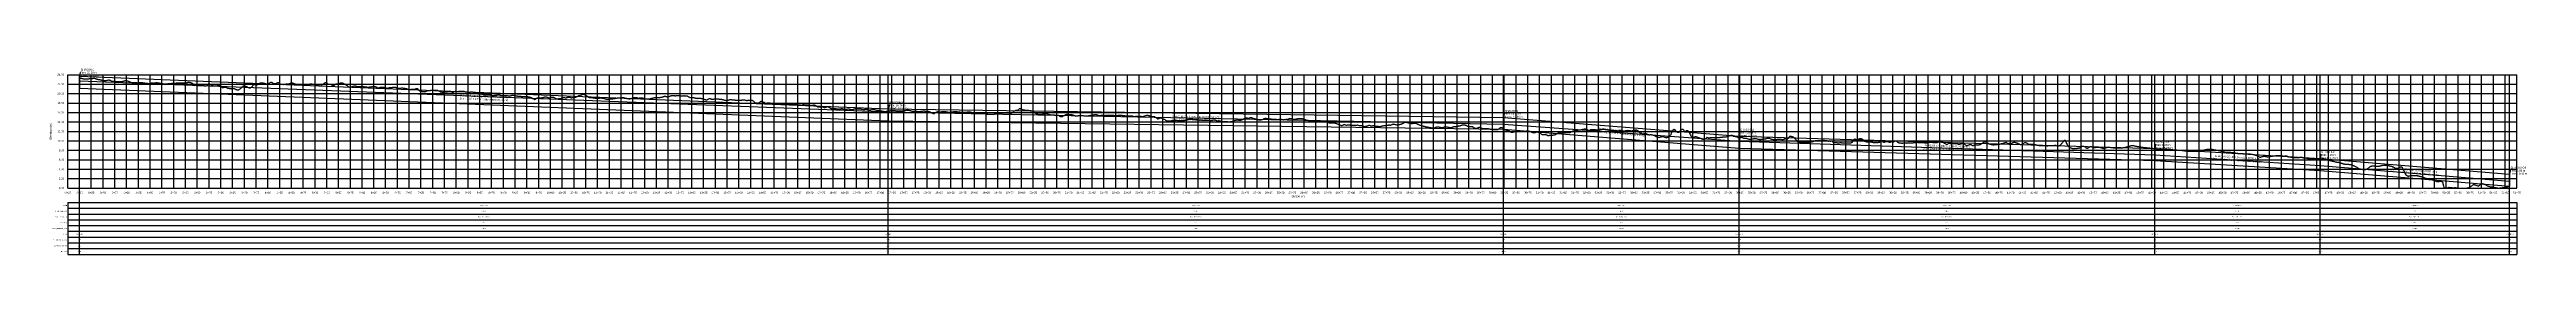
# Model space of a CAD drawing. Extents: x -64 to 5195, y -140 to 253.
import ezdxf
from ezdxf.enums import TextEntityAlignment as Align

# ---------------------------------------------------------------- set-up
doc = ezdxf.new("R2010")
doc.units = 0
for name, color, linetype in [('Annotation', 7, 'Continuous'), ('Annotation_Table', 254, 'Continuous'), ('Crown', 7, 'Continuous'), ('Grid', 254, 'Continuous'), ('Grid_Text', 7, 'Continuous'), ('Ground_Elevation', 3, 'Continuous'), ('Hydraulic_Grade', 5, 'Continuous'), ('Invert', 7, 'Continuous'), ('Structure', 7, 'Continuous')]:
    doc.layers.add(name, color=color, linetype=linetype)

msp = doc.modelspace()

# ---------------------------------------------------------------- linework, layer by layer
at = {"layer": 'Annotation', "color": 0}
for points in [[(0, 236.75), (-0.2, 237.73), (0.59, 237.55)], [(1717, 167.56), (1716.8, 168.54), (1717.59, 168.36)], [(3023.39, 149.57), (3023.19, 150.55), (3023.98, 150.37)], [(3523.39, 109.77), (3523.19, 110.75), (3523.98, 110.57)], [(4406, 83.63), (4405.8, 84.61), (4406.59, 84.43)], [(4757, 62.49), (4756.8, 63.47), (4757.59, 63.29)], [(5159.08, 29.32), (5158.88, 30.3), (5159.67, 30.12)]]:
    msp.add_lwpolyline(points, close=True, dxfattribs=at)
for points in [[(2.44, 244.37), (1.7, 244.37), (0, 236.75)], [(1719.44, 175.18), (1718.7, 175.18), (1717, 167.56)], [(3025.83, 157.19), (3025.09, 157.19), (3023.39, 149.57)], [(3525.83, 117.39), (3525.09, 117.39), (3523.39, 109.77)], [(4408.44, 91.25), (4407.7, 91.25), (4406, 83.63)], [(4759.44, 70.11), (4758.7, 70.11), (4757, 62.49)], [(5161.52, 36.94), (5160.78, 36.94), (5159.08, 29.32)]]:
    msp.add_lwpolyline(points, dxfattribs=at)
at = {"layer": 'Annotation_Table', "color": 254}
for points in [[(0, -140.21), (0, 240)], [(1717, -140.21), (1717, 240)], [(3023.39, -140.21), (3023.39, 240)], [(3523.39, -140.21), (3523.39, 240)], [(4406, -140.21), (4406, 240)], [(4757, -140.21), (4757, 240)], [(5159.08, -140.21), (5159.08, 240)], [(-25, -30.48), (5174.95, -30.48)], [(-25, -30.48), (-25, -140.21)], [(-25, -42.67), (5174.95, -42.67)], [(5174.95, -30.48), (5174.95, -140.21)], [(-25, -54.86), (5174.95, -54.86)], [(-25, -67.06), (5174.95, -67.06)], [(-25, -79.25), (5174.95, -79.25)], [(-25, -91.44), (5174.95, -91.44)], [(-25, -103.63), (5174.95, -103.63)], [(-25, -115.82), (5174.95, -115.82)], [(-25, -128.02), (5174.95, -128.02)], [(-25, -140.21), (5174.95, -140.21)]]:
    msp.add_lwpolyline(points, dxfattribs=at)
at = {"layer": 'Crown', "color": 0}
for points in [[(0, 236.75), (0, 236.75)], [(0, 236.75), (1717, 167.56)], [(1717, 167.56), (1717, 167.56)], [(1717, 167.56), (3023.39, 149.57)], [(3023.39, 149.57), (3023.39, 149.57)], [(3023.39, 149.57), (3523.39, 109.77)], [(3523.39, 109.77), (3523.39, 109.77)], [(3523.39, 109.77), (4406, 83.63)], [(4406, 83.63), (4406, 83.63)], [(4406, 83.63), (4757, 62.49)], [(4757, 62.49), (4757, 62.49)], [(4757, 62.49), (5159.08, 29.32)], [(5159.08, 29.32), (5159.08, 29.32)]]:
    msp.add_lwpolyline(points, dxfattribs=at)
at = {"layer": 'Grid', "color": 254}
for points in [[(-25, 240), (5175, 240)], [(-25, 0), (-25, 240)], [(-25, 220), (5175, 220)], [(0, 0), (0, 240)], [(25, 0), (25, 240)], [(50, 0), (50, 240)], [(75, 0), (75, 240)], [(100, 0), (100, 240)], [(125, 0), (125, 240)], [(150, 0), (150, 240)], [(175, 0), (175, 240)], [(200, 0), (200, 240)], [(225, 0), (225, 240)], [(250, 0), (250, 240)], [(275, 0), (275, 240)], [(300, 0), (300, 240)], [(325, 0), (325, 240)], [(350, 0), (350, 240)], [(375, 0), (375, 240)], [(400, 0), (400, 240)], [(425, 0), (425, 240)], [(450, 0), (450, 240)], [(475, 0), (475, 240)], [(500, 0), (500, 240)], [(525, 0), (525, 240)], [(550, 0), (550, 240)], [(575, 0), (575, 240)], [(600, 0), (600, 240)], [(625, 0), (625, 240)], [(650, 0), (650, 240)], [(675, 0), (675, 240)], [(700, 0), (700, 240)], [(725, 0), (725, 240)], [(750, 0), (750, 240)], [(775, 0), (775, 240)], [(800, 0), (800, 240)], [(825, 0), (825, 240)], [(850, 0), (850, 240)], [(875, 0), (875, 240)], [(900, 0), (900, 240)], [(925, 0), (925, 240)], [(950, 0), (950, 240)], [(975, 0), (975, 240)], [(1000, 0), (1000, 240)], [(1025, 0), (1025, 240)], [(1050, 0), (1050, 240)], [(1075, 0), (1075, 240)], [(1100, 0), (1100, 240)], [(1125, 0), (1125, 240)], [(1150, 0), (1150, 240)], [(1175, 0), (1175, 240)], [(1200, 0), (1200, 240)], [(1225, 0), (1225, 240)], [(1250, 0), (1250, 240)], [(1275, 0), (1275, 240)], [(1300, 0), (1300, 240)], [(1325, 0), (1325, 240)], [(1350, 0), (1350, 240)], [(1375, 0), (1375, 240)], [(1400, 0), (1400, 240)], [(1425, 0), (1425, 240)], [(1450, 0), (1450, 240)], [(1475, 0), (1475, 240)], [(1500, 0), (1500, 240)], [(1525, 0), (1525, 240)], [(1550, 0), (1550, 240)], [(1575, 0), (1575, 240)], [(1600, 0), (1600, 240)], [(1625, 0), (1625, 240)], [(1650, 0), (1650, 240)], [(1675, 0), (1675, 240)], [(1700, 0), (1700, 240)], [(1725, 0), (1725, 240)], [(1750, 0), (1750, 240)], [(1775, 0), (1775, 240)], [(1800, 0), (1800, 240)], [(1825, 0), (1825, 240)], [(1850, 0), (1850, 240)], [(1875, 0), (1875, 240)], [(1900, 0), (1900, 240)], [(1925, 0), (1925, 240)], [(1950, 0), (1950, 240)], [(1975, 0), (1975, 240)], [(2000, 0), (2000, 240)], [(2025, 0), (2025, 240)], [(2050, 0), (2050, 240)], [(2075, 0), (2075, 240)], [(2100, 0), (2100, 240)], [(2125, 0), (2125, 240)], [(2150, 0), (2150, 240)], [(2175, 0), (2175, 240)], [(2200, 0), (2200, 240)], [(2225, 0), (2225, 240)], [(2250, 0), (2250, 240)], [(2275, 0), (2275, 240)], [(2300, 0), (2300, 240)], [(2325, 0), (2325, 240)], [(2350, 0), (2350, 240)], [(2375, 0), (2375, 240)], [(2400, 0), (2400, 240)], [(2425, 0), (2425, 240)], [(2450, 0), (2450, 240)], [(2475, 0), (2475, 240)], [(2500, 0), (2500, 240)], [(2525, 0), (2525, 240)], [(2550, 0), (2550, 240)], [(2575, 0), (2575, 240)], [(2600, 0), (2600, 240)], [(2625, 0), (2625, 240)], [(2650, 0), (2650, 240)], [(2675, 0), (2675, 240)], [(2700, 0), (2700, 240)], [(2725, 0), (2725, 240)], [(2750, 0), (2750, 240)], [(2775, 0), (2775, 240)], [(2800, 0), (2800, 240)], [(2825, 0), (2825, 240)], [(2850, 0), (2850, 240)], [(2875, 0), (2875, 240)], [(2900, 0), (2900, 240)], [(2925, 0), (2925, 240)], [(2950, 0), (2950, 240)], [(2975, 0), (2975, 240)], [(3000, 0), (3000, 240)], [(3025, 0), (3025, 240)], [(3050, 0), (3050, 240)], [(3075, 0), (3075, 240)], [(3100, 0), (3100, 240)], [(3125, 0), (3125, 240)], [(3150, 0), (3150, 240)], [(3175, 0), (3175, 240)], [(3200, 0), (3200, 240)], [(3225, 0), (3225, 240)], [(3250, 0), (3250, 240)], [(3275, 0), (3275, 240)], [(3300, 0), (3300, 240)], [(3325, 0), (3325, 240)], [(3350, 0), (3350, 240)], [(3375, 0), (3375, 240)], [(3400, 0), (3400, 240)], [(3425, 0), (3425, 240)], [(3450, 0), (3450, 240)], [(3475, 0), (3475, 240)], [(3500, 0), (3500, 240)], [(3525, 0), (3525, 240)], [(3550, 0), (3550, 240)], [(3575, 0), (3575, 240)], [(3600, 0), (3600, 240)], [(3625, 0), (3625, 240)], [(3650, 0), (3650, 240)], [(3675, 0), (3675, 240)], [(3700, 0), (3700, 240)], [(3725, 0), (3725, 240)], [(3750, 0), (3750, 240)], [(3775, 0), (3775, 240)], [(3800, 0), (3800, 240)], [(3825, 0), (3825, 240)], [(3850, 0), (3850, 240)], [(3875, 0), (3875, 240)], [(3900, 0), (3900, 240)], [(3925, 0), (3925, 240)], [(3950, 0), (3950, 240)], [(3975, 0), (3975, 240)], [(4000, 0), (4000, 240)], [(4025, 0), (4025, 240)], [(4050, 0), (4050, 240)], [(4075, 0), (4075, 240)], [(4100, 0), (4100, 240)], [(4125, 0), (4125, 240)], [(4150, 0), (4150, 240)], [(4175, 0), (4175, 240)], [(4200, 0), (4200, 240)], [(4225, 0), (4225, 240)], [(4250, 0), (4250, 240)], [(4275, 0), (4275, 240)], [(4300, 0), (4300, 240)], [(4325, 0), (4325, 240)], [(4350, 0), (4350, 240)], [(4375, 0), (4375, 240)], [(4400, 0), (4400, 240)], [(4425, 0), (4425, 240)], [(4450, 0), (4450, 240)], [(4475, 0), (4475, 240)], [(4500, 0), (4500, 240)], [(4525, 0), (4525, 240)], [(4550, 0), (4550, 240)], [(4575, 0), (4575, 240)], [(4600, 0), (4600, 240)], [(4625, 0), (4625, 240)], [(4650, 0), (4650, 240)], [(4675, 0), (4675, 240)], [(4700, 0), (4700, 240)], [(4725, 0), (4725, 240)], [(4750, 0), (4750, 240)], [(4775, 0), (4775, 240)], [(4800, 0), (4800, 240)], [(4825, 0), (4825, 240)], [(4850, 0), (4850, 240)], [(4875, 0), (4875, 240)], [(4900, 0), (4900, 240)], [(4925, 0), (4925, 240)], [(4950, 0), (4950, 240)], [(4975, 0), (4975, 240)], [(5000, 0), (5000, 240)], [(5025, 0), (5025, 240)], [(5050, 0), (5050, 240)], [(5075, 0), (5075, 240)], [(5100, 0), (5100, 240)], [(5125, 0), (5125, 240)], [(5150, 0), (5150, 240)], [(5175, 0), (5175, 240)], [(-25, 200), (5175, 200)], [(-25, 180), (5175, 180)], [(-25, 160), (5175, 160)], [(-25, 140), (5175, 140)], [(-25, 120), (5175, 120)], [(-25, 100), (5175, 100)], [(-25, 80), (5175, 80)], [(-25, 60), (5175, 60)], [(-25, 40), (5175, 40)], [(-25, 20), (5175, 20)], [(-25, 0), (5175, 0)]]:
    msp.add_lwpolyline(points, dxfattribs=at)
at = {"layer": 'Ground_Elevation', "color": 3}
msp.add_lwpolyline([(0, 233.65), (1, 233.28), (2, 232.94), (3, 232.65), (4, 232.39), (5, 232.09), (6, 231.8), (7, 231.61), (8, 231.48), (9, 231.34), (10, 231.22), (11, 231.13), (12, 231.07), (13, 231.02), (14, 230.99), (15, 230.97), (16, 230.99), (17, 231.06), (18, 231.17), (19, 231.36), (20, 231.59), (21, 231.76), (22, 231.86), (23, 231.92), (24, 231.94), (25, 231.95), (26, 231.98), (27, 232.08), (28, 232.24), (29, 232.43), (30, 232.53), (31, 232.52), (32, 232.34), (33, 232.11), (34, 231.84), (35, 231.5), (36, 231.08), (37, 230.6), (38, 230.2), (39, 229.92), (40, 229.74), (41, 229.59), (42, 229.52), (43, 229.51), (44, 229.45), (45, 229.29), (46, 229.02), (47, 228.69), (48, 228.4), (49, 228.16), (50, 227.98), (51, 227.88), (52, 227.85), (53, 227.86), (54, 227.85), (55, 227.8), (56, 227.8), (57, 227.87), (58, 228.02), (59, 228.25), (60, 228.5), (61, 228.76), (62, 228.9), (63, 228.83), (64, 228.57), (65, 228.09), (66, 227.52), (67, 226.94), (68, 226.5), (69, 226.27), (70, 226.19), (71, 226.22), (72, 226.26), (73, 226.22), (74, 226.17), (75, 226.12), (76, 226.02), (77, 225.81), (78, 225.56), (79, 225.38), (80, 225.34), (81, 225.37), (82, 225.42), (83, 225.43), (84, 225.45), (85, 225.43), (86, 225.39), (87, 225.36), (88, 225.41), (89, 225.56), (90, 225.73), (91, 225.9), (92, 226.08), (93, 226.31), (94, 226.61), (95, 226.97), (96, 227.32), (97, 227.57), (98, 227.68), (99, 227.69), (100, 227.61), (101, 227.36), (102, 226.98), (103, 226.52), (104, 226.1), (105, 225.71), (106, 225.31), (107, 224.82), (108, 224.36), (109, 224.02), (110, 223.84), (111, 223.71), (112, 223.6), (113, 223.56), (114, 223.56), (115, 223.58), (116, 223.55), (117, 223.47), (118, 223.36), (119, 223.3), (120, 223.26), (121, 223.17), (122, 223.04), (123, 222.92), (124, 222.86), (125, 222.96), (126, 223.14), (127, 223.37), (128, 223.57), (129, 223.7), (130, 223.77), (131, 223.71), (132, 223.57), (133, 223.36), (134, 223.14), (135, 222.97), (136, 222.82), (137, 222.62), (138, 222.43), (139, 222.29), (140, 222.22), (141, 222.18), (142, 222.13), (143, 222.01), (144, 221.79), (145, 221.49), (146, 221.22), (147, 221.14), (148, 221.23), (149, 221.41), (150, 221.63), (151, 221.92), (152, 222.23), (153, 222.51), (154, 222.63), (155, 222.6), (156, 222.47), (157, 222.38), (158, 222.4), (159, 222.49), (160, 222.64), (161, 222.83), (162, 223.05), (163, 223.23), (164, 223.26), (165, 223.11), (166, 222.88), (167, 222.65), (168, 222.51), (169, 222.43), (170, 222.34), (171, 222.24), (172, 222.1), (173, 221.93), (174, 221.69), (175, 221.4), (176, 221.09), (177, 220.84), (178, 220.67), (179, 220.57), (180, 220.5), (181, 220.49), (182, 220.52), (183, 220.59), (184, 220.66), (185, 220.71), (186, 220.77), (187, 220.9), (188, 221.03), (189, 221.11), (190, 221.18), (191, 221.25), (192, 221.34), (193, 221.44), (194, 221.55), (195, 221.65), (196, 221.74), (197, 221.83), (198, 221.92), (199, 222.01), (200, 222.08), (201, 222.14), (202, 222.19), (203, 222.25), (204, 222.31), (205, 222.38), (206, 222.47), (207, 222.58), (208, 222.7), (209, 222.81), (210, 222.9), (211, 222.97), (212, 222.96), (213, 222.87), (214, 222.68), (215, 222.48), (216, 222.48), (217, 222.53), (218, 222.55), (219, 222.55), (220, 222.51), (221, 222.48), (222, 222.49), (223, 222.5), (224, 222.51), (225, 222.54), (226, 222.66), (227, 222.95), (228, 223.23), (229, 223.48), (230, 223.71), (231, 223.89), (232, 223.98), (233, 223.95), (234, 223.83), (235, 223.61), (236, 223.3), (237, 222.89), (238, 222.42), (239, 221.89), (240, 221.33), (241, 220.76), (242, 220.19), (243, 219.66), (244, 219.16), (245, 218.69), (246, 218.27), (247, 217.87), (248, 217.52), (249, 217.21), (250, 216.93), (251, 216.84), (252, 216.89), (253, 217.04), (254, 217.22), (255, 217.37), (256, 217.34), (257, 217.25), (258, 217.13), (259, 217.01), (260, 216.96), (261, 217), (262, 217.1), (263, 217.11), (264, 216.96), (265, 216.72), (266, 216.48), (267, 216.29), (268, 216.2), (269, 216.35), (270, 216.82), (271, 217.63), (272, 218.73), (273, 219.81), (274, 220.54), (275, 220.86), (276, 220.73), (277, 220.27), (278, 219.55), (279, 218.73), (280, 218.01), (281, 217.52), (282, 217.14), (283, 216.79), (284, 216.52), (285, 216.39), (286, 216.27), (287, 216.14), (288, 216.09), (289, 216.14), (290, 216.26), (291, 216.42), (292, 216.62), (293, 216.83), (294, 217.03), (295, 217.14), (296, 217.12), (297, 216.88), (298, 216.48), (299, 215.96), (300, 215.36), (301, 214.63), (302, 213.62), (303, 212.96), (304, 212.64), (305, 212.76), (306, 213.11), (307, 213.56), (308, 213.84), (309, 213.87), (310, 213.64), (311, 213.26), (312, 212.72), (313, 212.18), (314, 211.74), (315, 211.47), (316, 211.33), (317, 211.25), (318, 211.14), (319, 211.01), (320, 210.88), (321, 210.71), (322, 210.51), (323, 210.36), (324, 210.31), (325, 210.36), (326, 210.48), (327, 210.54), (328, 210.46), (329, 210.24), (330, 209.92), (331, 209.49), (332, 209), (333, 208.49), (334, 208.02), (335, 207.7), (336, 207.68), (337, 207.85), (338, 208.2), (339, 208.63), (340, 209.2), (341, 209.89), (342, 210.71), (343, 211.68), (344, 212.74), (345, 213.76), (346, 214.76), (347, 215.62), (348, 216.2), (349, 216.49), (350, 216.49), (351, 216.3), (352, 216), (353, 215.63), (354, 215.2), (355, 214.68), (356, 214.05), (357, 213.55), (358, 213.03), (359, 212.56), (360, 212.18), (361, 211.96), (362, 211.92), (363, 212.1), (364, 212.58), (365, 213.33), (366, 214.4), (367, 215.68), (368, 217.01), (369, 218.17), (370, 218.99), (371, 219.33), (372, 219.28), (373, 218.91), (374, 218.5), (375, 218.26), (376, 218.37), (377, 218.77), (378, 219.45), (379, 220.14), (380, 220.77), (381, 221.33), (382, 221.86), (383, 222.33), (384, 222.68), (385, 222.89), (386, 222.99), (387, 223.01), (388, 222.98), (389, 222.84), (390, 222.63), (391, 222.38), (392, 222.12), (393, 221.93), (394, 221.71), (395, 221.44), (396, 220.97), (397, 220.41), (398, 219.98), (399, 219.88), (400, 220.1), (401, 220.61), (402, 221.34), (403, 222.21), (404, 223.06), (405, 223.72), (406, 224.06), (407, 224.06), (408, 223.7), (409, 223.17), (410, 222.56), (411, 221.94), (412, 221.41), (413, 221.13), (414, 221.09), (415, 221.19), (416, 221.36), (417, 221.58), (418, 221.99), (419, 222.49), (420, 222.93), (421, 223.22), (422, 223.24), (423, 222.84), (424, 222.21), (425, 221.49), (426, 220.79), (427, 220.18), (428, 219.94), (429, 219.92), (430, 219.96), (431, 219.9), (432, 219.72), (433, 219.58), (434, 219.55), (435, 219.7), (436, 219.9), (437, 220.11), (438, 220.31), (439, 220.52), (440, 220.61), (441, 220.57), (442, 220.44), (443, 220.33), (444, 220.36), (445, 220.6), (446, 221.04), (447, 221.56), (448, 222.03), (449, 222.45), (450, 222.78), (451, 222.91), (452, 222.75), (453, 222.35), (454, 221.87), (455, 221.46), (456, 221.12), (457, 220.82), (458, 220.53), (459, 220.23), (460, 219.97), (461, 219.68), (462, 219.42), (463, 219.14), (464, 218.94), (465, 218.86), (466, 219.03), (467, 219.36), (468, 219.67), (469, 219.9), (470, 220.05), (471, 220.16), (472, 220.22), (473, 220.24), (474, 220.16), (475, 219.97), (476, 219.67), (477, 219.29), (478, 218.89), (479, 218.63), (480, 218.54), (481, 218.66), (482, 218.85), (483, 219.05), (484, 219.19), (485, 219.31), (486, 219.49), (487, 219.69), (488, 219.92), (489, 220.22), (490, 220.49), (491, 220.63), (492, 220.62), (493, 220.49), (494, 220.28), (495, 220.04), (496, 219.82), (497, 219.7), (498, 219.68), (499, 219.75), (500, 219.75), (501, 219.59), (502, 219.28), (503, 218.91), (504, 218.55), (505, 218.23), (506, 218.04), (507, 218.15), (508, 218.41), (509, 218.71), (510, 218.94), (511, 219.01), (512, 218.91), (513, 218.8), (514, 218.79), (515, 218.93), (516, 219.25), (517, 219.84), (518, 220.64), (519, 221.59), (520, 222.38), (521, 223), (522, 223.42), (523, 223.55), (524, 223.31), (525, 222.55), (526, 221.68), (527, 220.89), (528, 220.28), (529, 219.9), (530, 219.82), (531, 219.9), (532, 219.97), (533, 219.71), (534, 219.21), (535, 218.52), (536, 217.82), (537, 217.23), (538, 216.92), (539, 217.04), (540, 217.47), (541, 218.07), (542, 218.77), (543, 219.47), (544, 220.08), (545, 220.5), (546, 220.7), (547, 220.77), (548, 220.82), (549, 220.93), (550, 221.15), (551, 221.47), (552, 221.86), (553, 222.27), (554, 222.61), (555, 222.79), (556, 222.84), (557, 222.78), (558, 222.65), (559, 222.42), (560, 222.01), (561, 221.45), (562, 220.77), (563, 220.13), (564, 219.55), (565, 219.04), (566, 218.51), (567, 217.96), (568, 217.37), (569, 216.65), (570, 215.83), (571, 214.99), (572, 214.32), (573, 213.92), (574, 213.59), (575, 213.51), (576, 213.76), (577, 214.13), (578, 214.49), (579, 214.84), (580, 215.21), (581, 215.61), (582, 215.98), (583, 216.24), (584, 216.28), (585, 216.12), (586, 215.87), (587, 215.62), (588, 215.42), (589, 215.26), (590, 215.13), (591, 215.03), (592, 214.98), (593, 214.88), (594, 214.76), (595, 214.67), (596, 214.72), (597, 214.9), (598, 215.15), (599, 215.45), (600, 215.57), (601, 215.4), (602, 215.16), (603, 214.93), (604, 214.72), (605, 214.53), (606, 214.38), (607, 214.25), (608, 214.14), (609, 214.03), (610, 213.94), (611, 213.87), (612, 213.84), (613, 213.83), (614, 213.86), (615, 213.94), (616, 214.04), (617, 214.17), (618, 214.32), (619, 214.49), (620, 214.66), (621, 214.83), (622, 214.99), (623, 215.16), (624, 215.32), (625, 215.44), (626, 215.33), (627, 215.06), (628, 214.77), (629, 214.44), (630, 214.05), (631, 213.57), (632, 213.01), (633, 212.44), (634, 211.93), (635, 211.82), (636, 212.18), (637, 212.76), (638, 213.29), (639, 213.59), (640, 213.68), (641, 213.66), (642, 213.57), (643, 213.52), (644, 213.55), (645, 213.62), (646, 213.65), (647, 213.63), (648, 213.47), (649, 213.13), (650, 212.66), (651, 212.19), (652, 211.83), (653, 211.63), (654, 211.69), (655, 211.9), (656, 212.23), (657, 212.52), (658, 212.76), (659, 212.89), (660, 212.89), (661, 212.79), (662, 212.68), (663, 212.7), (664, 212.92), (665, 213.31), (666, 213.66), (667, 213.85), (668, 213.91), (669, 213.9), (670, 213.78), (671, 213.43), (672, 212.9), (673, 212.36), (674, 211.98), (675, 211.76), (676, 211.69), (677, 211.66), (678, 211.61), (679, 211.64), (680, 211.71), (681, 211.77), (682, 211.79), (683, 211.83), (684, 211.9), (685, 211.94), (686, 211.89), (687, 211.69), (688, 211.5), (689, 211.38), (690, 211.3), (691, 211.22), (692, 211.1), (693, 210.94), (694, 210.66), (695, 210.27), (696, 209.77), (697, 209.33), (698, 208.99), (699, 208.75), (700, 208.61), (701, 208.59), (702, 208.73), (703, 208.95), (704, 209.23), (705, 209.47), (706, 209.62), (707, 209.63), (708, 209.55), (709, 209.42), (710, 209.3), (711, 209.29), (712, 209.47), (713, 209.88), (714, 210.36), (715, 210.74), (716, 210.81), (717, 210.5), (718, 209.87), (719, 208.94), (720, 207.85), (721, 206.77), (722, 205.95), (723, 205.34), (724, 204.97), (725, 204.86), (726, 204.83), (727, 204.77), (728, 204.67), (729, 204.54), (730, 204.42), (731, 204.26), (732, 204.1), (733, 204.01), (734, 204.16), (735, 204.49), (736, 204.97), (737, 205.48), (738, 205.95), (739, 206.3), (740, 206.51), (741, 206.6), (742, 206.6), (743, 206.61), (744, 206.69), (745, 206.9), (746, 207.11), (747, 207.26), (748, 207.25), (749, 207.27), (750, 207.33), (751, 207.38), (752, 207.37), (753, 207.32), (754, 207.29), (755, 207.28), (756, 207.28), (757, 207.22), (758, 207.18), (759, 207.17), (760, 207.03), (761, 206.71), (762, 206.18), (763, 205.58), (764, 204.96), (765, 204.44), (766, 204.01), (767, 203.68), (768, 203.46), (769, 203.24), (770, 203.01), (771, 202.81), (772, 202.72), (773, 202.76), (774, 202.97), (775, 203.29), (776, 203.65), (777, 203.9), (778, 204.02), (779, 204.03), (780, 204.02), (781, 204.07), (782, 204.2), (783, 204.37), (784, 204.53), (785, 204.66), (786, 204.69), (787, 204.54), (788, 204.22), (789, 203.81), (790, 203.4), (791, 203.09), (792, 202.88), (793, 202.89), (794, 203.19), (795, 203.72), (796, 204.25), (797, 204.63), (798, 204.81), (799, 204.87), (800, 204.83), (801, 204.76), (802, 204.71), (803, 204.73), (804, 204.76), (805, 204.79), (806, 204.82), (807, 204.94), (808, 205.04), (809, 205.06), (810, 205.02), (811, 205.01), (812, 205.08), (813, 205.15), (814, 205.19), (815, 205.16), (816, 205.01), (817, 204.75), (818, 204.36), (819, 204), (820, 203.74), (821, 203.56), (822, 203.44), (823, 203.33), (824, 203.17), (825, 203.05), (826, 202.96), (827, 202.89), (828, 202.88), (829, 203.01), (830, 203.21), (831, 203.4), (832, 203.51), (833, 203.49), (834, 203.39), (835, 203.2), (836, 202.89), (837, 202.53), (838, 202.17), (839, 201.89), (840, 201.71), (841, 201.55), (842, 201.33), (843, 201.04), (844, 200.67), (845, 200.26), (846, 199.84), (847, 199.52), (848, 199.36), (849, 199.35), (850, 199.43), (851, 199.5), (852, 199.5), (853, 199.35), (854, 199.08), (855, 198.62), (856, 198.12), (857, 197.73), (858, 197.52), (859, 197.41), (860, 197.39), (861, 197.43), (862, 197.48), (863, 197.49), (864, 197.46), (865, 197.41), (866, 197.34), (867, 197.25), (868, 197.16), (869, 197.11), (870, 197.13), (871, 197.16), (872, 197.08), (873, 196.91), (874, 196.66), (875, 196.36), (876, 196.07), (877, 195.9), (878, 195.89), (879, 196.09), (880, 196.2), (881, 196.27), (882, 196.37), (883, 196.5), (884, 196.65), (885, 196.8), (886, 196.94), (887, 197.06), (888, 197.15), (889, 197.22), (890, 197.24), (891, 197.21), (892, 197.09), (893, 196.85), (894, 196.51), (895, 196.3), (896, 196.17), (897, 196.09), (898, 196.06), (899, 196.07), (900, 196.09), (901, 196.09), (902, 196.08), (903, 196.08), (904, 196.1), (905, 196.12), (906, 196.1), (907, 196.02), (908, 195.87), (909, 195.66), (910, 195.41), (911, 195.15), (912, 194.94), (913, 194.87), (914, 194.98), (915, 195.29), (916, 195.71), (917, 196.09), (918, 196.4), (919, 196.63), (920, 196.73), (921, 196.69), (922, 196.49), (923, 196.21), (924, 195.98), (925, 195.84), (926, 195.69), (927, 195.48), (928, 195.21), (929, 195.03), (930, 194.91), (931, 194.8), (932, 194.69), (933, 194.61), (934, 194.63), (935, 194.65), (936, 194.57), (937, 194.36), (938, 194.17), (939, 194.03), (940, 193.91), (941, 193.83), (942, 193.79), (943, 193.83), (944, 193.86), (945, 193.85), (946, 193.81), (947, 193.79), (948, 193.8), (949, 193.76), (950, 193.67), (951, 193.53), (952, 193.4), (953, 193.26), (954, 193.08), (955, 192.84), (956, 192.59), (957, 192.32), (958, 192.02), (959, 191.63), (960, 191.09), (961, 190.47), (962, 189.87), (963, 189.27), (964, 188.62), (965, 188.02), (966, 187.76), (967, 187.82), (968, 188.24), (969, 188.85), (970, 189.55), (971, 190.26), (972, 190.84), (973, 191.21), (974, 191.35), (975, 191.26), (976, 191.04), (977, 190.86), (978, 190.84), (979, 190.9), (980, 191), (981, 191.17), (982, 191.4), (983, 191.65), (984, 191.83), (985, 191.99), (986, 192.26), (987, 192.59), (988, 192.89), (989, 193.09), (990, 193.13), (991, 193.02), (992, 192.77), (993, 192.42), (994, 192.04), (995, 191.68), (996, 191.37), (997, 191.15), (998, 191.1), (999, 191.24), (1000, 191.61), (1001, 192.07), (1002, 192.29), (1003, 192.45), (1004, 192.51), (1005, 192.52), (1006, 192.37), (1007, 192.02), (1008, 191.45), (1009, 190.8), (1010, 190.15), (1011, 189.54), (1012, 189.09), (1013, 188.8), (1014, 188.72), (1015, 188.8), (1016, 188.99), (1017, 189.2), (1018, 189.41), (1019, 189.6), (1020, 189.72), (1021, 189.79), (1022, 189.91), (1023, 190.2), (1024, 190.57), (1025, 190.99), (1026, 191.33), (1027, 191.54), (1028, 191.58), (1029, 191.53), (1030, 191.42), (1031, 191.33), (1032, 191.29), (1033, 191.26), (1034, 191.3), (1035, 191.49), (1036, 191.78), (1037, 192.13), (1038, 192.4), (1039, 192.58), (1040, 192.57), (1041, 192.34), (1042, 191.95), (1043, 191.52), (1044, 191.25), (1045, 191.23), (1046, 191.41), (1047, 191.61), (1048, 191.71), (1049, 191.78), (1050, 191.87), (1051, 192.02), (1052, 192.21), (1053, 192.46), (1054, 192.78), (1055, 193.17), (1056, 193.6), (1057, 194.08), (1058, 194.57), (1059, 195.13), (1060, 195.71), (1061, 196.22), (1062, 196.48), (1063, 196.31), (1064, 196.39), (1065, 196.86), (1066, 197.55), (1067, 198.16), (1068, 198.54), (1069, 198.61), (1070, 198.52), (1071, 198.25), (1072, 197.77), (1073, 197.33), (1074, 196.97), (1075, 196.56), (1076, 195.9), (1077, 195.19), (1078, 194.4), (1079, 193.66), (1080, 193.05), (1081, 192.52), (1082, 192.06), (1083, 191.7), (1084, 191.47), (1085, 191.4), (1086, 191.4), (1087, 191.42), (1088, 191.44), (1089, 191.4), (1090, 191.3), (1091, 191.15), (1092, 190.97), (1093, 190.79), (1094, 190.64), (1095, 190.52), (1096, 190.45), (1097, 190.43), (1098, 190.44), (1099, 190.48), (1100, 190.52), (1101, 190.55), (1102, 190.58), (1103, 190.6), (1104, 190.64), (1105, 190.69), (1106, 190.74), (1107, 190.74), (1108, 190.71), (1109, 190.62), (1110, 190.49), (1111, 190.3), (1112, 190.07), (1113, 189.81), (1114, 189.54), (1115, 189.27), (1116, 189.02), (1117, 188.79), (1118, 188.6), (1119, 188.43), (1120, 188.31), (1121, 188.24), (1122, 188.22), (1123, 188.24), (1124, 188.3), (1125, 188.39), (1126, 188.5), (1127, 188.62), (1128, 188.73), (1129, 188.85), (1130, 188.96), (1131, 189.06), (1132, 189.17), (1133, 189.28), (1134, 189.4), (1135, 189.54), (1136, 189.69), (1137, 189.86), (1138, 190.04), (1139, 190.23), (1140, 190.42), (1141, 190.6), (1142, 190.74), (1143, 190.85), (1144, 190.92), (1145, 190.94), (1146, 190.95), (1147, 190.99), (1148, 191.09), (1149, 191.32), (1150, 191.43), (1151, 191.36), (1152, 191.43), (1153, 191.48), (1154, 191.46), (1155, 191.39), (1156, 191.27), (1157, 191.09), (1158, 190.87), (1159, 190.62), (1160, 190.36), (1161, 190.12), (1162, 189.88), (1163, 189.67), (1164, 189.47), (1165, 189.3), (1166, 189.18), (1167, 189.11), (1168, 189.11), (1169, 189.18), (1170, 189.31), (1171, 189.49), (1172, 189.74), (1173, 190.05), (1174, 190.4), (1175, 190.76), (1176, 191.09), (1177, 191.45), (1178, 191.57), (1179, 191.59), (1180, 191.69), (1181, 191.78), (1182, 191.72), (1183, 191.47), (1184, 191.08), (1185, 190.74), (1186, 190.54), (1187, 190.5), (1188, 190.61), (1189, 190.77), (1190, 190.94), (1191, 191.05), (1192, 191.09), (1193, 191.05), (1194, 190.95), (1195, 190.78), (1196, 190.55), (1197, 190.3), (1198, 190.03), (1199, 189.75), (1200, 189.48), (1201, 189.25), (1202, 189.05), (1203, 188.89), (1204, 188.79), (1205, 188.72), (1206, 188.69), (1207, 188.7), (1208, 188.75), (1209, 188.85), (1210, 188.99), (1211, 189.16), (1212, 189.35), (1213, 189.57), (1214, 189.8), (1215, 190.06), (1216, 190.34), (1217, 190.62), (1218, 190.89), (1219, 191.13), (1220, 191.33), (1221, 191.47), (1222, 191.55), (1223, 191.57), (1224, 191.56), (1225, 191.52), (1226, 191.48), (1227, 191.46), (1228, 191.47), (1229, 191.52), (1230, 191.59), (1231, 191.69), (1232, 191.83), (1233, 192.04), (1234, 192.32), (1235, 192.6), (1236, 192.77), (1237, 192.73), (1238, 192.95), (1239, 193.3), (1240, 193.72), (1241, 194.1), (1242, 194.42), (1243, 194.55), (1244, 194.44), (1245, 194.09), (1246, 193.65), (1247, 193.32), (1248, 193.18), (1249, 193.26), (1250, 193.5), (1251, 193.83), (1252, 194.2), (1253, 194.58), (1254, 194.96), (1255, 195.25), (1256, 195.5), (1257, 195.78), (1258, 196.06), (1259, 196.25), (1260, 196.27), (1261, 196.15), (1262, 195.92), (1263, 195.69), (1264, 195.49), (1265, 195.41), (1266, 195.48), (1267, 195.65), (1268, 195.84), (1269, 196.01), (1270, 196.17), (1271, 196.09), (1272, 196), (1273, 195.89), (1274, 195.78), (1275, 195.66), (1276, 195.58), (1277, 195.5), (1278, 195.45), (1279, 195.43), (1280, 195.45), (1281, 195.52), (1282, 195.61), (1283, 195.74), (1284, 195.48), (1285, 195.24), (1286, 195.25), (1287, 195.46), (1288, 195.61), (1289, 195.52), (1290, 195.13), (1291, 194.55), (1292, 193.96), (1293, 193.35), (1294, 192.8), (1295, 192.33), (1296, 192.03), (1297, 191.95), (1298, 191.99), (1299, 192.11), (1300, 192.17), (1301, 192.09), (1302, 191.93), (1303, 191.75), (1304, 191.54), (1305, 191.29), (1306, 191.02), (1307, 190.74), (1308, 190.53), (1309, 190.39), (1310, 190.22), (1311, 190.04), (1312, 189.96), (1313, 190.02), (1314, 190.12), (1315, 190.19), (1316, 190.28), (1317, 190.33), (1318, 190.27), (1319, 190.14), (1320, 189.94), (1321, 189.7), (1322, 189.43), (1323, 189.1), (1324, 188.72), (1325, 188.37), (1326, 188.07), (1327, 187.78), (1328, 187.49), (1329, 187.21), (1330, 187.11), (1331, 187.11), (1332, 187.14), (1333, 187.26), (1334, 187.69), (1335, 188.34), (1336, 188.97), (1337, 189.39), (1338, 189.54), (1339, 189.45), (1340, 189.17), (1341, 188.76), (1342, 188.29), (1343, 187.97), (1344, 187.93), (1345, 188.1), (1346, 188.28), (1347, 188.43), (1348, 188.69), (1349, 188.77), (1350, 188.75), (1351, 188.75), (1352, 188.79), (1353, 188.83), (1354, 188.82), (1355, 188.78), (1356, 188.7), (1357, 188.58), (1358, 188.46), (1359, 188.36), (1360, 188.3), (1361, 188.23), (1362, 188.13), (1363, 187.96), (1364, 187.74), (1365, 187.48), (1366, 187.2), (1367, 186.91), (1368, 186.62), (1369, 186.36), (1370, 186.11), (1371, 185.89), (1372, 185.71), (1373, 185.6), (1374, 185.54), (1375, 185.57), (1376, 185.69), (1377, 185.9), (1378, 186.17), (1379, 186.5), (1380, 186.87), (1381, 187.28), (1382, 187.65), (1383, 187.81), (1384, 187.41), (1385, 187.11), (1386, 186.86), (1387, 186.7), (1388, 186.59), (1389, 186.56), (1390, 186.51), (1391, 186.46), (1392, 186.39), (1393, 186.33), (1394, 186.29), (1395, 186.26), (1396, 186.2), (1397, 186.08), (1398, 185.92), (1399, 185.82), (1400, 185.81), (1401, 185.85), (1402, 185.88), (1403, 185.9), (1404, 185.96), (1405, 186.1), (1406, 186.28), (1407, 186.47), (1408, 186.71), (1409, 186.9), (1410, 186.98), (1411, 186.92), (1412, 186.67), (1413, 186.39), (1414, 186.1), (1415, 185.86), (1416, 185.66), (1417, 185.58), (1418, 185.63), (1419, 185.82), (1420, 186.01), (1421, 186.05), (1422, 186.1), (1423, 186.21), (1424, 186.34), (1425, 186.43), (1426, 186.4), (1427, 186.2), (1428, 185.79), (1429, 185.27), (1430, 184.64), (1431, 184), (1432, 183.09), (1433, 182.12), (1434, 181.31), (1435, 180.79), (1436, 180.52), (1437, 180.45), (1438, 180.42), (1439, 180.32), (1440, 180.09), (1441, 180.08), (1442, 180.33), (1443, 180.82), (1444, 181.48), (1445, 182.27), (1446, 183.09), (1447, 183.73), (1448, 183.85), (1449, 183.7), (1450, 183.29), (1451, 182.78), (1452, 182.2), (1453, 181.55), (1454, 180.87), (1455, 180.34), (1456, 179.98), (1457, 179.8), (1458, 179.82), (1459, 179.99), (1460, 180.22), (1461, 180.41), (1462, 180.52), (1463, 180.55), (1464, 180.51), (1465, 180.39), (1466, 180.2), (1467, 180.03), (1468, 179.89), (1469, 179.8), (1470, 179.73), (1471, 179.67), (1472, 179.58), (1473, 179.53), (1474, 179.6), (1475, 179.72), (1476, 179.77), (1477, 179.81), (1478, 179.86), (1479, 179.94), (1480, 179.97), (1481, 179.87), (1482, 179.73), (1483, 179.6), (1484, 179.51), (1485, 179.43), (1486, 179.36), (1487, 179.27), (1488, 179.16), (1489, 179.05), (1490, 178.91), (1491, 178.78), (1492, 178.66), (1493, 178.53), (1494, 178.41), (1495, 178.29), (1496, 178.16), (1497, 178.03), (1498, 177.9), (1499, 177.78), (1500, 177.67), (1501, 177.59), (1502, 177.5), (1503, 177.43), (1504, 177.38), (1505, 177.33), (1506, 177.3), (1507, 177.27), (1508, 177.25), (1509, 177.24), (1510, 177.23), (1511, 177.25), (1512, 177.27), (1513, 177.31), (1514, 177.36), (1515, 177.44), (1516, 177.53), (1517, 177.64), (1518, 177.77), (1519, 177.91), (1520, 178.05), (1521, 178.21), (1522, 178.38), (1523, 178.53), (1524, 178.67), (1525, 178.73), (1526, 178.66), (1527, 178.4), (1528, 178.24), (1529, 178.27), (1530, 178.41), (1531, 178.68), (1532, 178.82), (1533, 178.69), (1534, 178.44), (1535, 178.09), (1536, 177.68), (1537, 177.25), (1538, 176.82), (1539, 176.46), (1540, 176.18), (1541, 176.03), (1542, 175.99), (1543, 176.05), (1544, 176.17), (1545, 176.32), (1546, 176.44), (1547, 176.55), (1548, 176.38), (1549, 175.85), (1550, 175.45), (1551, 175.17), (1552, 175.02), (1553, 175.02), (1554, 175.12), (1555, 175.26), (1556, 175.41), (1557, 175.6), (1558, 175.81), (1559, 176.02), (1560, 176.05), (1561, 175.83), (1562, 175.34), (1563, 174.67), (1564, 173.9), (1565, 173.12), (1566, 172.46), (1567, 172.06), (1568, 171.88), (1569, 171.84), (1570, 171.84), (1571, 171.83), (1572, 171.85), (1573, 171.96), (1574, 172.07), (1575, 172.11), (1576, 172.04), (1577, 171.88), (1578, 171.67), (1579, 171.39), (1580, 171.03), (1581, 170.68), (1582, 170.5), (1583, 170.59), (1584, 170.93), (1585, 171.38), (1586, 171.86), (1587, 172.21), (1588, 172.45), (1589, 172.3), (1590, 171.86), (1591, 171.19), (1592, 170.5), (1593, 169.89), (1594, 169.38), (1595, 168.98), (1596, 168.7), (1597, 168.54), (1598, 168.49), (1599, 168.53), (1600, 168.61), (1601, 168.68), (1602, 168.74), (1603, 168.75), (1604, 168.66), (1605, 168.5), (1606, 168.3), (1607, 168.1), (1608, 167.93), (1609, 167.78), (1610, 167.62), (1611, 167.48), (1612, 167.39), (1613, 167.36), (1614, 167.46), (1615, 167.62), (1616, 167.87), (1617, 168.04), (1618, 168.15), (1619, 168.14), (1620, 167.98), (1621, 167.68), (1622, 167.32), (1623, 166.97), (1624, 166.66), (1625, 166.43), (1626, 166.34), (1627, 166.43), (1628, 166.71), (1629, 167.07), (1630, 167.37), (1631, 167.63), (1632, 167.78), (1633, 167.8), (1634, 167.64), (1635, 167.34), (1636, 166.98), (1637, 166.65), (1638, 166.41), (1639, 166.24), (1640, 166.18), (1641, 166.31), (1642, 166.59), (1643, 167), (1644, 167.39), (1645, 167.7), (1646, 167.89), (1647, 168), (1648, 168.05), (1649, 168.05), (1650, 168), (1651, 167.96), (1652, 167.97), (1653, 168), (1654, 167.97), (1655, 167.91), (1656, 167.83), (1657, 167.77), (1658, 167.73), (1659, 167.61), (1660, 167.39), (1661, 167.11), (1662, 166.84), (1663, 166.6), (1664, 166.47), (1665, 166.46), (1666, 166.51), (1667, 166.59), (1668, 166.72), (1669, 166.87), (1670, 166.94), (1671, 166.9), (1672, 166.71), (1673, 166.42), (1674, 166.05), (1675, 165.65), (1676, 165.29), (1677, 165.12), (1678, 165.2), (1679, 165.46), (1680, 165.71), (1681, 165.95), (1682, 166.16), (1683, 166.31), (1684, 166.4), (1685, 166.4), (1686, 166.33), (1687, 166.22), (1688, 166.05), (1689, 165.86), (1690, 165.67), (1691, 165.5), (1692, 165.25), (1693, 164.98), (1694, 164.93), (1695, 164.99), (1696, 164.99), (1697, 164.85), (1698, 164.6), (1699, 164.27), (1700, 163.98), (1701, 163.73), (1702, 163.5), (1703, 163.28), (1704, 163.08), (1705, 162.88), (1706, 162.67), (1707, 162.47), (1708, 162.29), (1709, 162.18), (1710, 162.14), (1711, 162.18), (1712, 162.32), (1713, 162.55), (1714, 162.8), (1715, 163), (1716, 163.14), (1717, 163.26), (1718, 163.37), (1719, 163.55), (1720, 163.75), (1721, 163.88), (1722, 163.92), (1723, 163.96), (1724, 163.98), (1725, 164.02), (1726, 164.07), (1727, 164.13), (1728, 164.25), (1729, 164.4), (1730, 164.47), (1731, 164.39), (1732, 164.13), (1733, 163.83), (1734, 163.58), (1735, 163.41), (1736, 163.32), (1737, 163.33), (1738, 163.38), (1739, 163.44), (1740, 163.46), (1741, 163.41), (1742, 163.35), (1743, 163.29), (1744, 163.27), (1745, 163.27), (1746, 163.32), (1747, 163.41), (1748, 163.55), (1749, 163.74), (1750, 163.92), (1751, 164.02), (1752, 164.07), (1753, 164.18), (1754, 164.41), (1755, 164.69), (1756, 164.9), (1757, 165.03), (1758, 165.12), (1759, 165.14), (1760, 165.04), (1761, 164.8), (1762, 164.49), (1763, 164.21), (1764, 163.91), (1765, 163.58), (1766, 163.25), (1767, 163), (1768, 162.86), (1769, 162.82), (1770, 162.83), (1771, 162.86), (1772, 163.02), (1773, 163.16), (1774, 163.18), (1775, 163.13), (1776, 162.99), (1777, 162.77), (1778, 162.49), (1779, 162.22), (1780, 162.01), (1781, 161.93), (1782, 161.92), (1783, 161.98), (1784, 162.15), (1785, 162.38), (1786, 162.49), (1787, 162.51), (1788, 162.49), (1789, 162.62), (1790, 162.94), (1791, 163.2), (1792, 163.33), (1793, 163.26), (1794, 163.08), (1795, 162.81), (1796, 162.51), (1797, 162.22), (1798, 162.15), (1799, 162.29), (1800, 162.47), (1801, 162.56), (1802, 162.48), (1803, 162.26), (1804, 161.97), (1805, 161.59), (1806, 161.11), (1807, 160.57), (1808, 160.04), (1809, 159.51), (1810, 158.96), (1811, 158.46), (1812, 158.08), (1813, 157.85), (1814, 157.81), (1815, 157.93), (1816, 158.36), (1817, 158.97), (1818, 159.72), (1819, 160.49), (1820, 161.18), (1821, 161.69), (1822, 161.95), (1823, 161.93), (1824, 161.69), (1825, 161.35), (1826, 161.06), (1827, 160.91), (1828, 160.92), (1829, 161.12), (1830, 161.4), (1831, 161.78), (1832, 162.14), (1833, 162.33), (1834, 162.42), (1835, 162.45), (1836, 162.4), (1837, 162.28), (1838, 162.13), (1839, 161.92), (1840, 161.69), (1841, 161.46), (1842, 161.22), (1843, 161.01), (1844, 160.82), (1845, 160.66), (1846, 160.54), (1847, 160.48), (1848, 160.5), (1849, 160.61), (1850, 160.79), (1851, 161), (1852, 161.22), (1853, 161.4), (1854, 161.57), (1855, 161.74), (1856, 161.95), (1857, 162.2), (1858, 162.45), (1859, 162.35), (1860, 162.14), (1861, 162.01), (1862, 161.98), (1863, 161.85), (1864, 161.7), (1865, 161.57), (1866, 161.4), (1867, 161.27), (1868, 161.12), (1869, 160.98), (1870, 160.85), (1871, 160.74), (1872, 160.66), (1873, 160.61), (1874, 160.58), (1875, 160.55), (1876, 160.52), (1877, 160.5), (1878, 160.49), (1879, 160.49), (1880, 160.53), (1881, 160.59), (1882, 160.69), (1883, 160.83), (1884, 161.01), (1885, 161.23), (1886, 161.5), (1887, 161.58), (1888, 161.55), (1889, 161.45), (1890, 161.29), (1891, 161.12), (1892, 160.93), (1893, 160.59), (1894, 160.2), (1895, 159.87), (1896, 159.78), (1897, 159.85), (1898, 159.96), (1899, 160.01), (1900, 160.02), (1901, 159.98), (1902, 159.84), (1903, 159.75), (1904, 159.74), (1905, 159.62), (1906, 159.43), (1907, 159.25), (1908, 159.08), (1909, 158.91), (1910, 158.75), (1911, 158.56), (1912, 158.38), (1913, 158.19), (1914, 158.01), (1915, 157.86), (1916, 157.82), (1917, 157.92), (1918, 158.05), (1919, 158.16), (1920, 158.22), (1921, 158.21), (1922, 158.09), (1923, 157.79), (1924, 157.35), (1925, 156.89), (1926, 156.55), (1927, 156.33), (1928, 156.26), (1929, 156.32), (1930, 156.38), (1931, 156.39), (1932, 156.37), (1933, 156.35), (1934, 156.34), (1935, 156.34), (1936, 156.35), (1937, 156.38), (1938, 156.42), (1939, 156.47), (1940, 156.56), (1941, 156.66), (1942, 156.78), (1943, 156.91), (1944, 157.04), (1945, 157.18), (1946, 157.29), (1947, 157.38), (1948, 157.45), (1949, 157.5), (1950, 157.52), (1951, 157.52), (1952, 157.49), (1953, 157.44), (1954, 157.38), (1955, 157.31), (1956, 157.21), (1957, 157.11), (1958, 157.01), (1959, 156.9), (1960, 156.79), (1961, 156.68), (1962, 156.58), (1963, 156.48), (1964, 156.4), (1965, 156.32), (1966, 156.26), (1967, 156.21), (1968, 156.18), (1969, 156.17), (1970, 156.18), (1971, 156.22), (1972, 156.29), (1973, 156.42), (1974, 156.62), (1975, 156.88), (1976, 157.23), (1977, 157.67), (1978, 158.22), (1979, 158.84), (1980, 159.53), (1981, 160.26), (1982, 161.04), (1983, 161.81), (1984, 162.56), (1985, 163.24), (1986, 163.85), (1987, 164.33), (1988, 164.66), (1989, 164.79), (1990, 164.78), (1991, 164.7), (1992, 164.8), (1993, 165.44), (1994, 166.6), (1995, 167.67), (1996, 168.16), (1997, 168.26), (1998, 168.03), (1999, 167.7), (2000, 167.36), (2001, 166.98), (2002, 166.62), (2003, 166.26), (2004, 165.93), (2005, 165.62), (2006, 165.36), (2007, 165.15), (2008, 165.03), (2009, 165.01), (2010, 165.08), (2011, 165.11), (2012, 165.03), (2013, 164.86), (2014, 164.64), (2015, 164.41), (2016, 164.23), (2017, 164.15), (2018, 164.14), (2019, 164.1), (2020, 164), (2021, 163.83), (2022, 163.46), (2023, 162.73), (2024, 161.92), (2025, 161.14), (2026, 160.49), (2027, 159.97), (2028, 159.49), (2029, 159.03), (2030, 158.57), (2031, 158.09), (2032, 157.63), (2033, 157.24), (2034, 156.91), (2035, 156.64), (2036, 156.44), (2037, 156.3), (2038, 156.23), (2039, 156.22), (2040, 156.25), (2041, 156.3), (2042, 156.38), (2043, 156.59), (2044, 156.78), (2045, 156.95), (2046, 157.11), (2047, 157.22), (2048, 157.29), (2049, 157.38), (2050, 157.5), (2051, 157.67), (2052, 157.85), (2053, 157.95), (2054, 157.65), (2055, 157.18), (2056, 156.79), (2057, 156.47), (2058, 156.19), (2059, 155.89), (2060, 155.6), (2061, 155.3), (2062, 155.02), (2063, 154.84), (2064, 154.79), (2065, 154.86), (2066, 155), (2067, 155.11), (2068, 155.09), (2069, 154.97), (2070, 154.77), (2071, 154.52), (2072, 154.1), (2073, 153.73), (2074, 153.58), (2075, 153.69), (2076, 153.9), (2077, 154.11), (2078, 154.19), (2079, 153.99), (2080, 153.42), (2081, 152.56), (2082, 151.72), (2083, 151.36), (2084, 151.37), (2085, 151.48), (2086, 151.64), (2087, 151.87), (2088, 152.22), (2089, 152.72), (2090, 153.32), (2091, 153.96), (2092, 154.61), (2093, 155.23), (2094, 155.75), (2095, 156.09), (2096, 156.25), (2097, 156.3), (2098, 156.28), (2099, 156.27), (2100, 156.31), (2101, 156.09), (2102, 155.97), (2103, 156.06), (2104, 156.11), (2105, 156.02), (2106, 155.81), (2107, 155.49), (2108, 155.08), (2109, 154.73), (2110, 154.46), (2111, 154.21), (2112, 153.95), (2113, 153.59), (2114, 153.25), (2115, 153.01), (2116, 152.82), (2117, 152.76), (2118, 152.84), (2119, 153), (2120, 153.18), (2121, 153.38), (2122, 153.63), (2123, 153.85), (2124, 153.99), (2125, 154.04), (2126, 154), (2127, 153.91), (2128, 153.76), (2129, 153.61), (2130, 153.46), (2131, 153.34), (2132, 153.23), (2133, 153.16), (2134, 153.1), (2135, 153.06), (2136, 153.05), (2137, 153.04), (2138, 153.05), (2139, 153.07), (2140, 153.11), (2141, 153.18), (2142, 153.27), (2143, 153.4), (2144, 153.55), (2145, 153.74), (2146, 153.95), (2147, 154.18), (2148, 154.44), (2149, 154.71), (2150, 154.96), (2151, 155.13), (2152, 155.15), (2153, 155.16), (2154, 155.35), (2155, 155.56), (2156, 155.6), (2157, 155.64), (2158, 155.62), (2159, 155.51), (2160, 155.19), (2161, 154.78), (2162, 154.4), (2163, 154.1), (2164, 153.87), (2165, 153.74), (2166, 153.67), (2167, 153.73), (2168, 153.86), (2169, 154.02), (2170, 154.13), (2171, 154.13), (2172, 154.09), (2173, 153.98), (2174, 153.86), (2175, 153.77), (2176, 153.73), (2177, 153.8), (2178, 153.95), (2179, 154.01), (2180, 154.02), (2181, 154.02), (2182, 154.04), (2183, 154.1), (2184, 154.19), (2185, 154.34), (2186, 154.5), (2187, 154.64), (2188, 154.55), (2189, 154.53), (2190, 154.58), (2191, 154.65), (2192, 154.66), (2193, 154.5), (2194, 154.26), (2195, 154), (2196, 153.78), (2197, 153.64), (2198, 153.56), (2199, 153.51), (2200, 153.46), (2201, 153.43), (2202, 153.54), (2203, 153.74), (2204, 153.96), (2205, 154.17), (2206, 154.35), (2207, 154.5), (2208, 154.58), (2209, 154.52), (2210, 154.37), (2211, 154.24), (2212, 154.24), (2213, 154.16), (2214, 153.98), (2215, 153.8), (2216, 153.65), (2217, 153.54), (2218, 153.44), (2219, 153.34), (2220, 153.24), (2221, 153.15), (2222, 153.06), (2223, 152.98), (2224, 152.9), (2225, 152.83), (2226, 152.8), (2227, 152.79), (2228, 152.82), (2229, 152.87), (2230, 152.93), (2231, 153.01), (2232, 153.06), (2233, 153.04), (2234, 152.95), (2235, 152.76), (2236, 152.48), (2237, 152.16), (2238, 151.78), (2239, 151.51), (2240, 151.47), (2241, 151.6), (2242, 151.79), (2243, 151.95), (2244, 152.01), (2245, 151.95), (2246, 151.89), (2247, 151.86), (2248, 151.84), (2249, 151.84), (2250, 151.87), (2251, 151.92), (2252, 151.95), (2253, 151.91), (2254, 151.79), (2255, 151.72), (2256, 151.71), (2257, 151.78), (2258, 151.86), (2259, 151.97), (2260, 152.22), (2261, 152.57), (2262, 152.95), (2263, 153.29), (2264, 153.61), (2265, 153.92), (2266, 154.15), (2267, 154.21), (2268, 154.05), (2269, 153.8), (2270, 153.58), (2271, 153.33), (2272, 153.14), (2273, 152.91), (2274, 152.61), (2275, 152.29), (2276, 151.96), (2277, 151.69), (2278, 151.59), (2279, 151.64), (2280, 151.74), (2281, 151.73), (2282, 151.47), (2283, 150.97), (2284, 150.27), (2285, 149.46), (2286, 148.55), (2287, 147.66), (2288, 146.98), (2289, 146.69), (2290, 146.75), (2291, 147.07), (2292, 147.53), (2293, 147.99), (2294, 148.35), (2295, 148.63), (2296, 148.76), (2297, 148.5), (2298, 148.16), (2299, 147.73), (2300, 147.24), (2301, 146.73), (2302, 146.19), (2303, 145.6), (2304, 144.91), (2305, 144.19), (2306, 143.49), (2307, 142.89), (2308, 142.48), (2309, 142.34), (2310, 142.36), (2311, 142.41), (2312, 142.44), (2313, 142.44), (2314, 142.43), (2315, 142.43), (2316, 142.47), (2317, 142.56), (2318, 142.66), (2319, 142.71), (2320, 142.73), (2321, 142.74), (2322, 142.8), (2323, 142.85), (2324, 142.94), (2325, 143.08), (2326, 143.27), (2327, 143.39), (2328, 143.43), (2329, 143.42), (2330, 143.39), (2331, 143.36), (2332, 143.33), (2333, 143.3), (2334, 143.27), (2335, 143.25), (2336, 143.23), (2337, 143.22), (2338, 143.22), (2339, 143.14), (2340, 143.04), (2341, 142.91), (2342, 142.79), (2343, 142.75), (2344, 142.75), (2345, 142.92), (2346, 143.16), (2347, 143.45), (2348, 143.7), (2349, 143.85), (2350, 143.96), (2351, 144.13), (2352, 144.42), (2353, 144.83), (2354, 145.25), (2355, 145.58), (2356, 145.79), (2357, 145.94), (2358, 146.08), (2359, 146.2), (2360, 146.14), (2361, 146), (2362, 145.86), (2363, 145.68), (2364, 145.48), (2365, 145.29), (2366, 145.14), (2367, 145.02), (2368, 144.95), (2369, 144.89), (2370, 144.86), (2371, 144.85), (2372, 144.83), (2373, 144.8), (2374, 144.77), (2375, 144.73), (2376, 144.67), (2377, 144.6), (2378, 144.52), (2379, 144.44), (2380, 144.37), (2381, 144.3), (2382, 144.21), (2383, 144.1), (2384, 143.97), (2385, 143.84), (2386, 143.72), (2387, 143.63), (2388, 143.57), (2389, 143.55), (2390, 143.57), (2391, 143.65), (2392, 143.8), (2393, 143.95), (2394, 144.04), (2395, 144.03), (2396, 143.9), (2397, 143.7), (2398, 143.49), (2399, 143.35), (2400, 143.28), (2401, 143.27), (2402, 143.31), (2403, 143.41), (2404, 143.55), (2405, 143.77), (2406, 144.06), (2407, 144.39), (2408, 144.65), (2409, 144.75), (2410, 144.64), (2411, 144.3), (2412, 143.82), (2413, 143.33), (2414, 142.9), (2415, 142.54), (2416, 142.31), (2417, 142.2), (2418, 142.2), (2419, 142.3), (2420, 142.5), (2421, 142.61), (2422, 142.19), (2423, 141.93), (2424, 141.72), (2425, 141.55), (2426, 141.41), (2427, 141.29), (2428, 141.18), (2429, 141.08), (2430, 140.99), (2431, 140.9), (2432, 140.8), (2433, 140.72), (2434, 140.68), (2435, 140.65), (2436, 140.62), (2437, 140.6), (2438, 140.56), (2439, 140.5), (2440, 140.43), (2441, 140.37), (2442, 140.4), (2443, 140.47), (2444, 140.59), (2445, 140.74), (2446, 140.94), (2447, 141.21), (2448, 141.51), (2449, 141.85), (2450, 142.24), (2451, 142.65), (2452, 143.06), (2453, 143.47), (2454, 143.74), (2455, 143.85), (2456, 144), (2457, 144.35), (2458, 144.8), (2459, 144.78), (2460, 144.38), (2461, 144.02), (2462, 143.77), (2463, 143.64), (2464, 143.64), (2465, 143.73), (2466, 143.92), (2467, 144.17), (2468, 144.5), (2469, 144.91), (2470, 145.4), (2471, 145.97), (2472, 146.6), (2473, 147.23), (2474, 147.82), (2475, 148.28), (2476, 148.6), (2477, 148.74), (2478, 148.77), (2479, 148.46), (2480, 148.23), (2481, 148.13), (2482, 148.15), (2483, 148.29), (2484, 148.55), (2485, 148.85), (2486, 149.1), (2487, 149.21), (2488, 149.14), (2489, 148.9), (2490, 148.53), (2491, 148.12), (2492, 147.72), (2493, 147.38), (2494, 147.12), (2495, 146.91), (2496, 146.7), (2497, 146.45), (2498, 146.15), (2499, 145.83), (2500, 145.52), (2501, 145.23), (2502, 144.97), (2503, 144.71), (2504, 144.47), (2505, 144.32), (2506, 144.3), (2507, 144.39), (2508, 144.54), (2509, 144.71), (2510, 144.9), (2511, 145.15), (2512, 145.51), (2513, 145.98), (2514, 146.56), (2515, 147.17), (2516, 147.64), (2517, 147.88), (2518, 147.87), (2519, 147.67), (2520, 147.4), (2521, 147.16), (2522, 147.04), (2523, 147.12), (2524, 147.11), (2525, 147.03), (2526, 146.89), (2527, 146.74), (2528, 146.59), (2529, 146.45), (2530, 146.33), (2531, 146.22), (2532, 146.12), (2533, 146.04), (2534, 145.97), (2535, 145.91), (2536, 145.85), (2537, 145.8), (2538, 145.76), (2539, 145.73), (2540, 145.7), (2541, 145.67), (2542, 145.44), (2543, 145.16), (2544, 145.16), (2545, 145.31), (2546, 145.48), (2547, 145.59), (2548, 145.68), (2549, 145.73), (2550, 145.72), (2551, 145.6), (2552, 145.42), (2553, 145.28), (2554, 145.1), (2555, 144.92), (2556, 144.81), (2557, 144.79), (2558, 144.87), (2559, 145.05), (2560, 145.3), (2561, 145.52), (2562, 145.56), (2563, 145.6), (2564, 145.68), (2565, 145.82), (2566, 146.04), (2567, 146.34), (2568, 146.68), (2569, 147.02), (2570, 147.28), (2571, 147.35), (2572, 147.22), (2573, 146.97), (2574, 146.61), (2575, 146.22), (2576, 145.86), (2577, 145.61), (2578, 145.57), (2579, 145.74), (2580, 145.99), (2581, 146.1), (2582, 146.21), (2583, 146.36), (2584, 146.54), (2585, 146.72), (2586, 146.91), (2587, 147.1), (2588, 147.28), (2589, 147.44), (2590, 147.58), (2591, 147.62), (2592, 147.42), (2593, 147.29), (2594, 147.39), (2595, 147.38), (2596, 147.19), (2597, 146.88), (2598, 146.51), (2599, 146.11), (2600, 145.71), (2601, 145.31), (2602, 144.93), (2603, 144.6), (2604, 144.31), (2605, 144.07), (2606, 143.85), (2607, 143.67), (2608, 143.5), (2609, 143.35), (2610, 143.2), (2611, 143.07), (2612, 142.93), (2613, 142.8), (2614, 142.67), (2615, 142.54), (2616, 142.42), (2617, 142.31), (2618, 142.2), (2619, 142.1), (2620, 142.01), (2621, 141.94), (2622, 141.87), (2623, 141.82), (2624, 141.78), (2625, 141.77), (2626, 141.77), (2627, 141.78), (2628, 141.77), (2629, 141.74), (2630, 141.72), (2631, 141.52), (2632, 141.23), (2633, 141.02), (2634, 140.87), (2635, 140.79), (2636, 140.81), (2637, 140.95), (2638, 141.16), (2639, 141.36), (2640, 141.52), (2641, 141.65), (2642, 141.56), (2643, 141.32), (2644, 141.05), (2645, 140.75), (2646, 140.41), (2647, 140.07), (2648, 139.73), (2649, 139.4), (2650, 139.08), (2651, 138.81), (2652, 138.56), (2653, 138.34), (2654, 138.17), (2655, 138.04), (2656, 137.95), (2657, 137.9), (2658, 137.91), (2659, 137.96), (2660, 138.04), (2661, 138.11), (2662, 138.14), (2663, 138.11), (2664, 138), (2665, 137.85), (2666, 137.67), (2667, 137.36), (2668, 136.94), (2669, 136.65), (2670, 136.33), (2671, 135.94), (2672, 135.47), (2673, 134.96), (2674, 134.49), (2675, 134.1), (2676, 133.75), (2677, 133.4), (2678, 133), (2679, 132.61), (2680, 132.47), (2681, 132.75), (2682, 133.23), (2683, 133.72), (2684, 134.09), (2685, 134.32), (2686, 134.4), (2687, 134.17), (2688, 133.84), (2689, 133.5), (2690, 133.35), (2691, 133.41), (2692, 133.57), (2693, 133.8), (2694, 134.02), (2695, 134.13), (2696, 134.05), (2697, 133.75), (2698, 133.38), (2699, 133.11), (2700, 133.13), (2701, 133.27), (2702, 133.37), (2703, 133.46), (2704, 133.48), (2705, 133.49), (2706, 133.48), (2707, 133.47), (2708, 133.46), (2709, 133.46), (2710, 133.46), (2711, 133.48), (2712, 133.53), (2713, 133.57), (2714, 133.43), (2715, 133.12), (2716, 132.72), (2717, 132.5), (2718, 132.4), (2719, 132.41), (2720, 132.47), (2721, 132.45), (2722, 132.28), (2723, 131.99), (2724, 131.65), (2725, 131.3), (2726, 130.99), (2727, 130.77), (2728, 130.65), (2729, 130.63), (2730, 130.69), (2731, 130.83), (2732, 131.01), (2733, 131.24), (2734, 131.56), (2735, 131.95), (2736, 132.35), (2737, 132.67), (2738, 132.85), (2739, 132.91), (2740, 132.52), (2741, 132.05), (2742, 131.7), (2743, 131.54), (2744, 131.66), (2745, 131.94), (2746, 132.22), (2747, 132.17), (2748, 131.9), (2749, 131.61), (2750, 131.33), (2751, 131.09), (2752, 130.9), (2753, 130.78), (2754, 130.73), (2755, 130.74), (2756, 130.75), (2757, 130.75), (2758, 130.69), (2759, 130.59), (2760, 130.49), (2761, 130.48), (2762, 130.56), (2763, 130.75), (2764, 130.99), (2765, 131.24), (2766, 131.49), (2767, 131.73), (2768, 131.95), (2769, 132.16), (2770, 132.34), (2771, 132.48), (2772, 132.6), (2773, 132.71), (2774, 132.81), (2775, 132.91), (2776, 133.02), (2777, 133.16), (2778, 133.34), (2779, 133.52), (2780, 133.7), (2781, 133.73), (2782, 133.35), (2783, 133.12), (2784, 133.46), (2785, 134.03), (2786, 134.55), (2787, 134.92), (2788, 135.2), (2789, 135.39), (2790, 135.45), (2791, 135.38), (2792, 135.17), (2793, 134.87), (2794, 134.55), (2795, 134.26), (2796, 134.05), (2797, 133.95), (2798, 133.95), (2799, 134.03), (2800, 134.17), (2801, 134.34), (2802, 134.55), (2803, 134.77), (2804, 135.01), (2805, 135.27), (2806, 135.58), (2807, 135.92), (2808, 136.31), (2809, 136.73), (2810, 137.2), (2811, 137.68), (2812, 138.19), (2813, 138.72), (2814, 139.22), (2815, 139.63), (2816, 139.65), (2817, 139.29), (2818, 139.07), (2819, 138.91), (2820, 138.72), (2821, 138.45), (2822, 138.16), (2823, 137.88), (2824, 137.62), (2825, 137.38), (2826, 137.17), (2827, 137.04), (2828, 137), (2829, 137.02), (2830, 137.05), (2831, 137.1), (2832, 137.14), (2833, 137.18), (2834, 137.24), (2835, 137.31), (2836, 137.37), (2837, 137.37), (2838, 137.06), (2839, 136.57), (2840, 136.03), (2841, 135.49), (2842, 134.99), (2843, 134.53), (2844, 134.1), (2845, 133.71), (2846, 133.35), (2847, 133.03), (2848, 132.75), (2849, 132.48), (2850, 132.22), (2851, 131.95), (2852, 131.67), (2853, 131.37), (2854, 131.07), (2855, 130.78), (2856, 130.49), (2857, 130.23), (2858, 129.99), (2859, 129.78), (2860, 129.59), (2861, 129.42), (2862, 129.24), (2863, 129.06), (2864, 128.86), (2865, 128.65), (2866, 128.45), (2867, 128.25), (2868, 128.07), (2869, 127.9), (2870, 127.75), (2871, 127.63), (2872, 127.54), (2873, 127.48), (2874, 127.49), (2875, 127.53), (2876, 127.63), (2877, 127.83), (2878, 128.11), (2879, 128.43), (2880, 128.77), (2881, 129.08), (2882, 129.35), (2883, 129.55), (2884, 129.6), (2885, 129.52), (2886, 129.33), (2887, 129.08), (2888, 128.87), (2889, 128.66), (2890, 128.5), (2891, 128.38), (2892, 128.34), (2893, 128.41), (2894, 128.58), (2895, 128.79), (2896, 128.99), (2897, 129.19), (2898, 129.35), (2899, 129.48), (2900, 129.56), (2901, 129.59), (2902, 129.56), (2903, 129.47), (2904, 129.34), (2905, 129.16), (2906, 128.95), (2907, 128.7), (2908, 128.45), (2909, 128.22), (2910, 128.05), (2911, 127.96), (2912, 128.03), (2913, 128.3), (2914, 128.7), (2915, 129.16), (2916, 129.55), (2917, 129.84), (2918, 130.04), (2919, 130.09), (2920, 130.02), (2921, 129.96), (2922, 130.02), (2923, 130.22), (2924, 130.51), (2925, 130.88), (2926, 131.18), (2927, 131.37), (2928, 131.5), (2929, 131.61), (2930, 131.72), (2931, 131.87), (2932, 132.17), (2933, 132.64), (2934, 133.1), (2935, 133.48), (2936, 133.75), (2937, 133.95), (2938, 134.13), (2939, 134.19), (2940, 134.08), (2941, 133.83), (2942, 133.52), (2943, 133.15), (2944, 132.71), (2945, 132.22), (2946, 131.73), (2947, 131.27), (2948, 130.83), (2949, 130.41), (2950, 130.39), (2951, 130.44), (2952, 130.43), (2953, 130.42), (2954, 130.43), (2955, 130.45), (2956, 130.46), (2957, 130.46), (2958, 130.04), (2959, 128.42), (2960, 127.74), (2961, 127.47), (2962, 127.26), (2963, 127.09), (2964, 126.88), (2965, 126.71), (2966, 126.75), (2967, 127.03), (2968, 127.45), (2969, 127.84), (2970, 128.19), (2971, 128.51), (2972, 128.71), (2973, 128.75), (2974, 128.62), (2975, 128.15), (2976, 127.31), (2977, 126.48), (2978, 126.08), (2979, 126.04), (2980, 126.05), (2981, 126.06), (2982, 126.07), (2983, 126.08), (2984, 126.09), (2985, 126.1), (2986, 126.11), (2987, 126.12), (2988, 126.1), (2989, 126), (2990, 125.85), (2991, 125.85), (2992, 125.52), (2993, 125.35), (2994, 125.18), (2995, 125.01), (2996, 124.84), (2997, 124.66), (2998, 124.48), (2999, 124.3), (3000, 124.12), (3001, 123.95), (3002, 123.82), (3003, 123.78), (3004, 123.78), (3005, 123.78), (3006, 123.77), (3007, 123.77), (3008, 123.76), (3009, 123.76), (3010, 123.75), (3011, 123.75), (3012, 123.88), (3013, 124.57), (3014, 125.77), (3015, 126.99), (3016, 127.85), (3017, 128.02), (3018, 128.17), (3019, 128.3), (3020, 128.05), (3021, 127.5), (3022, 126.79), (3023, 126.06), (3024, 125.36), (3025, 124.69), (3026, 124.09), (3027, 123.63), (3028, 123.37), (3029, 123.04), (3030, 122.89), (3031, 122.76), (3032, 122.63), (3033, 122.48), (3034, 122.3), (3035, 121.75), (3036, 120.6), (3037, 119.65), (3038, 118.98), (3039, 118.52), (3040, 118.21), (3041, 118.06), (3042, 118.07), (3043, 118.23), (3044, 118.52), (3045, 118.84), (3046, 119.16), (3047, 119.45), (3048, 119.75), (3049, 120.07), (3050, 120.43), (3051, 120.83), (3052, 121.2), (3053, 121.52), (3054, 121.77), (3055, 121.92), (3056, 121.94), (3057, 121.76), (3058, 121.45), (3059, 121.09), (3060, 120.77), (3061, 120.49), (3062, 120.25), (3063, 120.04), (3064, 119.89), (3065, 119.79), (3066, 119.8), (3067, 119.92), (3068, 120.12), (3069, 120.35), (3070, 120.56), (3071, 120.74), (3072, 120.92), (3073, 121.04), (3074, 121.08), (3075, 121.04), (3076, 120.92), (3077, 120.74), (3078, 120.49), (3079, 120.2), (3080, 119.85), (3081, 119.47), (3082, 119.08), (3083, 118.67), (3084, 118.24), (3085, 117.82), (3086, 117.49), (3087, 117.31), (3088, 117.29), (3089, 117.4), (3090, 117.64), (3091, 117.97), (3092, 118.29), (3093, 118.55), (3094, 118.73), (3095, 118.76), (3096, 118.65), (3097, 118.33), (3098, 117.83), (3099, 117.19), (3100, 116.52), (3101, 115.9), (3102, 115.3), (3103, 114.7), (3104, 114.15), (3105, 113.65), (3106, 113.28), (3107, 113.08), (3108, 113.11), (3109, 113.28), (3110, 113.46), (3111, 113.55), (3112, 113.51), (3113, 113.31), (3114, 112.98), (3115, 112.5), (3116, 111.99), (3117, 111.62), (3118, 111.44), (3119, 111.45), (3120, 111.63), (3121, 111.84), (3122, 111.99), (3123, 112.08), (3124, 112.15), (3125, 112.15), (3126, 112.23), (3127, 112.3), (3128, 112.36), (3129, 112.41), (3130, 112.5), (3131, 112.61), (3132, 112.78), (3133, 113.05), (3134, 113.49), (3135, 114), (3136, 114.69), (3137, 115.43), (3138, 116.08), (3139, 116.09), (3140, 116.7), (3141, 116.85), (3142, 116.9), (3143, 116.79), (3144, 116.65), (3145, 116.64), (3146, 116.6), (3147, 116.59), (3148, 116.86), (3149, 116.82), (3150, 117.11), (3151, 117.16), (3152, 117.41), (3153, 117.59), (3154, 117.55), (3155, 117.63), (3156, 117.67), (3157, 117.66), (3158, 117.71), (3159, 117.54), (3160, 117.47), (3161, 117.37), (3162, 117.3), (3163, 117.31), (3164, 117.35), (3165, 117.79), (3166, 118.45), (3167, 119.03), (3168, 119.46), (3169, 119.89), (3170, 120.41), (3171, 121), (3172, 121.36), (3173, 121.53), (3174, 121.55), (3175, 121.56), (3176, 121.64), (3177, 121.81), (3178, 122), (3179, 122.2), (3180, 122.4), (3181, 122.59), (3182, 122.78), (3183, 122.96), (3184, 123.11), (3185, 123.24), (3186, 123.37), (3187, 123.49), (3188, 123.62), (3189, 123.76), (3190, 123.93), (3191, 124.13), (3192, 124.39), (3193, 124.65), (3194, 124.92), (3195, 125.18), (3196, 125.38), (3197, 125.52), (3198, 125.58), (3199, 125.02), (3200, 124.3), (3201, 123.74), (3202, 123.28), (3203, 122.9), (3204, 122.63), (3205, 122.54), (3206, 122.65), (3207, 122.94), (3208, 123.4), (3209, 123.87), (3210, 124.09), (3211, 124.25), (3212, 124.3), (3213, 124.27), (3214, 124.18), (3215, 124.06), (3216, 123.93), (3217, 123.81), (3218, 123.7), (3219, 123.61), (3220, 123.52), (3221, 123.45), (3222, 123.4), (3223, 123.38), (3224, 123.38), (3225, 123.41), (3226, 123.47), (3227, 123.55), (3228, 123.67), (3229, 123.8), (3230, 123.95), (3231, 124.1), (3232, 124.23), (3233, 124.36), (3234, 124.46), (3235, 124.53), (3236, 124.57), (3237, 124.57), (3238, 124.53), (3239, 124.44), (3240, 124.32), (3241, 124.16), (3242, 123.97), (3243, 123.75), (3244, 123.53), (3245, 123.31), (3246, 123.1), (3247, 122.92), (3248, 122.77), (3249, 122.65), (3250, 122.56), (3251, 122.49), (3252, 122.43), (3253, 122.37), (3254, 122.31), (3255, 122.24), (3256, 122.16), (3257, 122.07), (3258, 122), (3259, 121.92), (3260, 121.85), (3261, 121.78), (3262, 121.71), (3263, 121.66), (3264, 121.62), (3265, 121.51), (3266, 121.32), (3267, 121.31), (3268, 121.44), (3269, 121.61), (3270, 121.81), (3271, 122.05), (3272, 122.26), (3273, 122.35), (3274, 122.25), (3275, 121.97), (3276, 121.58), (3277, 121.15), (3278, 120.75), (3279, 120.52), (3280, 120.55), (3281, 120.82), (3282, 121.21), (3283, 121.58), (3284, 121.88), (3285, 122.11), (3286, 122.23), (3287, 122.27), (3288, 122.24), (3289, 122.15), (3290, 122), (3291, 121.82), (3292, 121.65), (3293, 121.49), (3294, 121.35), (3295, 121.3), (3296, 121.4), (3297, 121.61), (3298, 121.86), (3299, 122.05), (3300, 122.22), (3301, 122.45), (3302, 122.73), (3303, 122.98), (3304, 123.1), (3305, 123.06), (3306, 122.83), (3307, 122.38), (3308, 121.71), (3309, 120.86), (3310, 119.92), (3311, 118.95), (3312, 117.97), (3313, 117.07), (3314, 116.36), (3315, 115.9), (3316, 115.57), (3317, 115.31), (3318, 115.1), (3319, 114.98), (3320, 114.96), (3321, 115.03), (3322, 115.16), (3323, 115.31), (3324, 115.42), (3325, 115.39), (3326, 115.19), (3327, 114.81), (3328, 114.31), (3329, 113.8), (3330, 113.4), (3331, 113.17), (3332, 113.05), (3333, 113.02), (3334, 113.04), (3335, 113.09), (3336, 113.12), (3337, 113.08), (3338, 112.97), (3339, 112.77), (3340, 112.51), (3341, 112.18), (3342, 111.79), (3343, 111.39), (3344, 110.96), (3345, 110.49), (3346, 110), (3347, 109.49), (3348, 109.02), (3349, 108.59), (3350, 108.28), (3351, 108.11), (3352, 108), (3353, 107.91), (3354, 107.85), (3355, 107.88), (3356, 108.02), (3357, 108.23), (3358, 108.44), (3359, 108.67), (3360, 108.9), (3361, 109.08), (3362, 109.07), (3363, 108.86), (3364, 108.49), (3365, 108.03), (3366, 107.55), (3367, 107.08), (3368, 106.75), (3369, 106.65), (3370, 106.78), (3371, 107.1), (3372, 107.51), (3373, 107.98), (3374, 108.51), (3375, 109.09), (3376, 109.77), (3377, 110.67), (3378, 111.94), (3379, 113.72), (3380, 115.97), (3381, 118.44), (3382, 120.78), (3383, 122.81), (3384, 124.28), (3385, 124.23), (3386, 124.43), (3387, 123.75), (3388, 122.09), (3389, 121.23), (3390, 119.97), (3391, 119.06), (3392, 118.55), (3393, 118.17), (3394, 118.08), (3395, 118.2), (3396, 118.59), (3397, 119.33), (3398, 120.36), (3399, 121.6), (3400, 122.85), (3401, 123.81), (3402, 124.32), (3403, 124.49), (3404, 124.39), (3405, 123.84), (3406, 122.64), (3407, 121.16), (3408, 120.01), (3409, 119.6), (3410, 119.96), (3411, 120.99), (3412, 121.92), (3413, 122), (3414, 121.87), (3415, 121.35), (3416, 120.31), (3417, 118.72), (3418, 116.7), (3419, 114.51), (3420, 112.38), (3421, 110.54), (3422, 109.13), (3423, 108.23), (3424, 107.8), (3425, 107.71), (3426, 107.79), (3427, 107.96), (3428, 108.23), (3429, 108.53), (3430, 108.79), (3431, 108.96), (3432, 108.92), (3433, 108.62), (3434, 108.14), (3435, 107.43), (3436, 107.26), (3437, 107.29), (3438, 106.85), (3439, 106.47), (3440, 105.92), (3441, 105.61), (3442, 105.57), (3443, 105.14), (3444, 104.43), (3445, 103.94), (3446, 103.61), (3447, 103.55), (3448, 103.59), (3449, 103.6), (3450, 103.69), (3451, 103.93), (3452, 104.38), (3453, 105.1), (3454, 106.24), (3455, 107.09), (3456, 107.76), (3457, 106.81), (3458, 106.57), (3459, 106.54), (3460, 106.54), (3461, 106.69), (3462, 106.76), (3463, 106.76), (3464, 106.83), (3465, 106.94), (3466, 107.07), (3467, 107.13), (3468, 107.05), (3469, 106.89), (3470, 106.75), (3471, 106.7), (3472, 106.72), (3473, 106.75), (3474, 106.77), (3475, 106.8), (3476, 106.83), (3477, 106.86), (3478, 106.9), (3479, 106.95), (3480, 107.01), (3481, 107.1), (3482, 107.24), (3483, 107.43), (3484, 107.63), (3485, 107.82), (3486, 107.97), (3487, 108.05), (3488, 108.12), (3489, 108.17), (3490, 108.21), (3491, 108.28), (3492, 108.34), (3493, 108.41), (3494, 108.47), (3495, 108.54), (3496, 108.64), (3497, 108.8), (3498, 109.03), (3499, 109.33), (3500, 109.7), (3501, 110.1), (3502, 110.49), (3503, 110.82), (3504, 111.09), (3505, 111.3), (3506, 111.51), (3507, 111.7), (3508, 111.82), (3509, 111.87), (3510, 111.14), (3511, 110), (3512, 109.65), (3513, 109.71), (3514, 109.6), (3515, 109.4), (3516, 109.23), (3517, 109.11), (3518, 109.01), (3519, 108.53), (3520, 107.91), (3521, 107.39), (3522, 107), (3523, 106.73), (3524, 106.56), (3525, 106.49), (3526, 106.53), (3527, 106.74), (3528, 107.22), (3529, 107.61), (3530, 107.29), (3531, 106.83), (3532, 106.36), (3533, 105.99), (3534, 105.75), (3535, 105.6), (3536, 105.53), (3537, 105.51), (3538, 105.47), (3539, 105.37), (3540, 105.15), (3541, 104.83), (3542, 104.45), (3543, 104.08), (3544, 103.8), (3545, 103.64), (3546, 103.62), (3547, 103.71), (3548, 103.85), (3549, 103.96), (3550, 103.99), (3551, 104.02), (3552, 104.12), (3553, 104.28), (3554, 104.48), (3555, 104.64), (3556, 104.76), (3557, 104.86), (3558, 104.93), (3559, 104.91), (3560, 104.76), (3561, 104.49), (3562, 104.16), (3563, 103.87), (3564, 103.67), (3565, 103.53), (3566, 103.36), (3567, 103.17), (3568, 103.05), (3569, 103.09), (3570, 103.29), (3571, 103.51), (3572, 103.67), (3573, 103.77), (3574, 103.86), (3575, 103.96), (3576, 104.08), (3577, 104.2), (3578, 104.31), (3579, 104.41), (3580, 104.53), (3581, 104.72), (3582, 104.99), (3583, 105.34), (3584, 105.69), (3585, 105.94), (3586, 106), (3587, 105.81), (3588, 105.4), (3589, 104.87), (3590, 104.38), (3591, 104.02), (3592, 103.79), (3593, 103.58), (3594, 103.36), (3595, 103.14), (3596, 102.95), (3597, 102.81), (3598, 102.73), (3599, 102.71), (3600, 102.71), (3601, 102.76), (3602, 102.85), (3603, 102.97), (3604, 103.09), (3605, 103.22), (3606, 103.33), (3607, 103.42), (3608, 103.55), (3609, 103.7), (3610, 103.82), (3611, 103.83), (3612, 103.64), (3613, 103.3), (3614, 102.96), (3615, 102.79), (3616, 102.83), (3617, 103.06), (3618, 103.39), (3619, 103.71), (3620, 104), (3621, 104.29), (3622, 104.58), (3623, 104.73), (3624, 104.64), (3625, 104.42), (3626, 104.35), (3627, 104.56), (3628, 105.2), (3629, 106.47), (3630, 108.28), (3631, 110.13), (3632, 110.13), (3633, 109.83), (3634, 109.62), (3635, 109.4), (3636, 108.93), (3637, 108.8), (3638, 108.65), (3639, 107.86), (3640, 106.74), (3641, 105.35), (3642, 104.62), (3643, 103.83), (3644, 102.72), (3645, 101.44), (3646, 99.62), (3647, 98.48), (3648, 97.77), (3649, 97.9), (3650, 97.58), (3651, 97.48), (3652, 97.41), (3653, 97.41), (3654, 97.34), (3655, 97.27), (3656, 97.21), (3657, 97.17), (3658, 97.13), (3659, 97.1), (3660, 97.08), (3661, 97.07), (3662, 97.06), (3663, 97.04), (3664, 97.04), (3665, 97.03), (3666, 97.03), (3667, 97.05), (3668, 97.02), (3669, 97.04), (3670, 97.01), (3671, 97.03), (3672, 97.07), (3673, 97.03), (3674, 97.11), (3675, 97.22), (3676, 97.37), (3677, 97.61), (3678, 97.52), (3679, 98.08), (3680, 98.6), (3681, 98.86), (3682, 99.57), (3683, 100.13), (3684, 100.18), (3685, 100.37), (3686, 100.91), (3687, 100.65), (3688, 100.77), (3689, 100.63), (3690, 100.95), (3691, 100.72), (3692, 100.61), (3693, 100.9), (3694, 100.57), (3695, 100.29), (3696, 100.21), (3697, 100.54), (3698, 101.07), (3699, 101.01), (3700, 100.9), (3701, 100.96), (3702, 101.15), (3703, 101.38), (3704, 101.27), (3705, 100.94), (3706, 100.64), (3707, 100.48), (3708, 100.48), (3709, 100.5), (3710, 100.47), (3711, 100.32), (3712, 99.87), (3713, 99.4), (3714, 99.32), (3715, 99.6), (3716, 99.9), (3717, 99.57), (3718, 99.5), (3719, 100.02), (3720, 99.86), (3721, 99.32), (3722, 97.97), (3723, 97.52), (3724, 97.17), (3725, 96.52), (3726, 96.82), (3727, 96.4), (3728, 96.31), (3729, 96.18), (3730, 96.22), (3731, 96.21), (3732, 96.14), (3733, 96.14), (3734, 96.1), (3735, 96.09), (3736, 96.09), (3737, 96.09), (3738, 96.15), (3739, 96.16), (3740, 96.12), (3741, 96.19), (3742, 96.11), (3743, 96), (3744, 95.96), (3745, 95.95), (3746, 95.94), (3747, 95.92), (3748, 95.9), (3749, 95.9), (3750, 95.94), (3751, 95.91), (3752, 95.87), (3753, 95.85), (3754, 95.87), (3755, 95.9), (3756, 95.88), (3757, 95.96), (3758, 96.03), (3759, 95.96), (3760, 95.93), (3761, 96.03), (3762, 96.25), (3763, 96.5), (3764, 97.3), (3765, 99.23), (3766, 101.62), (3767, 103.11), (3768, 103.85), (3769, 104.01), (3770, 103.75), (3771, 103.34), (3772, 103.05), (3773, 102.85), (3774, 102.68), (3775, 102.7), (3776, 103.02), (3777, 103.54), (3778, 104.08), (3779, 104.53), (3780, 104.82), (3781, 104.94), (3782, 104.92), (3783, 104.7), (3784, 104.2), (3785, 103.51), (3786, 102.68), (3787, 101.83), (3788, 101.03), (3789, 100.31), (3790, 99.65), (3791, 99.08), (3792, 98.63), (3793, 98.29), (3794, 98.05), (3795, 97.86), (3796, 97.71), (3797, 97.6), (3798, 97.56), (3799, 97.63), (3800, 97.76), (3801, 97.89), (3802, 97.93), (3803, 97.81), (3804, 97.56), (3805, 97.28), (3806, 97.05), (3807, 96.92), (3808, 96.83), (3809, 96.72), (3810, 96.64), (3811, 96.65), (3812, 96.72), (3813, 96.81), (3814, 96.85), (3815, 96.77), (3816, 96.56), (3817, 96.44), (3818, 96.56), (3819, 96.84), (3820, 97.12), (3821, 97.32), (3822, 97.51), (3823, 98.01), (3824, 98.7), (3825, 99.42), (3826, 100.01), (3827, 100.25), (3828, 99.54), (3829, 98.1), (3830, 97.2), (3831, 97.03), (3832, 97.52), (3833, 98.02), (3834, 98.17), (3835, 98.29), (3836, 98.54), (3837, 98.53), (3838, 98.46), (3839, 98.37), (3840, 98.21), (3841, 97.68), (3842, 97.23), (3843, 97.11), (3844, 97.26), (3845, 97.21), (3846, 98.08), (3847, 98.92), (3848, 98.17), (3849, 97.61), (3850, 97.46), (3851, 97.77), (3852, 98.18), (3853, 98.84), (3854, 99.44), (3855, 99.73), (3856, 100.02), (3857, 100.15), (3858, 99.6), (3859, 97.98), (3860, 97.1), (3861, 96.29), (3862, 96.46), (3863, 95.86), (3864, 95.7), (3865, 95.94), (3866, 96.05), (3867, 96.04), (3868, 95.35), (3869, 94.81), (3870, 95.03), (3871, 95.41), (3872, 95.7), (3873, 95), (3874, 95.18), (3875, 95.58), (3876, 95.77), (3877, 95.73), (3878, 95.23), (3879, 95.93), (3880, 95.93), (3881, 95.79), (3882, 95.58), (3883, 95.82), (3884, 95.58), (3885, 95.79), (3886, 95.46), (3887, 95.46), (3888, 95.71), (3889, 95.65), (3890, 95.84), (3891, 96.04), (3892, 95.95), (3893, 95.97), (3894, 96.4), (3895, 96.63), (3896, 96.23), (3897, 96.35), (3898, 96.68), (3899, 96.79), (3900, 97.05), (3901, 97.25), (3902, 97.08), (3903, 96.84), (3904, 96.72), (3905, 96.63), (3906, 96.49), (3907, 96.4), (3908, 96.4), (3909, 96.44), (3910, 96.51), (3911, 96.59), (3912, 96.62), (3913, 96.52), (3914, 96.49), (3915, 96.46), (3916, 96.2), (3917, 96.04), (3918, 96.05), (3919, 96.08), (3920, 95.93), (3921, 95.71), (3922, 95.64), (3923, 95.75), (3924, 96.02), (3925, 96.38), (3926, 96.64), (3927, 96.73), (3928, 96.87), (3929, 97.18), (3930, 97.14), (3931, 96.99), (3932, 97.11), (3933, 97.29), (3934, 97.11), (3935, 96.75), (3936, 96.68), (3937, 96.77), (3938, 96.83), (3939, 96.76), (3940, 96.72), (3941, 96.73), (3942, 96.55), (3943, 96.53), (3944, 96.61), (3945, 96.7), (3946, 97.14), (3947, 98.36), (3948, 98.94), (3949, 99.21), (3950, 99.01), (3951, 98.46), (3952, 98.03), (3953, 98.03), (3954, 98.12), (3955, 97.79), (3956, 97.25), (3957, 96.65), (3958, 95.99), (3959, 95.33), (3960, 94.88), (3961, 94.33), (3962, 93.58), (3963, 92.92), (3964, 92.58), (3965, 92.67), (3966, 93.13), (3967, 93.81), (3968, 94.51), (3969, 94.91), (3970, 95.03), (3971, 94.84), (3972, 94.5), (3973, 94.2), (3974, 94.06), (3975, 94.01), (3976, 94.16), (3977, 94.35), (3978, 94.53), (3979, 94.5), (3980, 94.42), (3981, 94.39), (3982, 94.46), (3983, 94.49), (3984, 94.53), (3985, 94.5), (3986, 94.3), (3987, 93.91), (3988, 93.48), (3989, 93.13), (3990, 92.91), (3991, 92.94), (3992, 93.14), (3993, 93.42), (3994, 93.71), (3995, 93.97), (3996, 94.18), (3997, 94.28), (3998, 94.29), (3999, 94.27), (4000, 94.18), (4001, 93.82), (4002, 93.15), (4003, 92.19), (4004, 91.26), (4005, 90.53), (4006, 90.2), (4007, 90.19), (4008, 90.37), (4009, 90.62), (4010, 91), (4011, 91.36), (4012, 91.71), (4013, 92.1), (4014, 92.35), (4015, 92.34), (4016, 91.96), (4017, 91.38), (4018, 90.56), (4019, 89.89), (4020, 89.62), (4021, 90.01), (4022, 90.62), (4023, 91.25), (4024, 91.66), (4025, 91.63), (4026, 91.69), (4027, 91.61), (4028, 91.38), (4029, 91.27), (4030, 91.48), (4031, 91.35), (4032, 91.49), (4033, 91.8), (4034, 92.08), (4035, 92.27), (4036, 92.4), (4037, 93), (4038, 93.62), (4039, 94.3), (4040, 94.81), (4041, 95.58), (4042, 96.17), (4043, 97.04), (4044, 97.67), (4045, 98.06), (4046, 98.18), (4047, 97.93), (4048, 97.57), (4049, 97.08), (4050, 96.5), (4051, 95.78), (4052, 95.02), (4053, 94.38), (4054, 93.86), (4055, 93.48), (4056, 93.16), (4057, 92.89), (4058, 92.68), (4059, 92.49), (4060, 92.27), (4061, 92.04), (4062, 91.86), (4063, 91.77), (4064, 91.77), (4065, 91.84), (4066, 91.95), (4067, 92.06), (4068, 92.16), (4069, 92.26), (4070, 92.35), (4071, 92.45), (4072, 92.54), (4073, 92.64), (4074, 92.77), (4075, 92.93), (4076, 93.1), (4077, 93.27), (4078, 93.44), (4079, 93.6), (4080, 93.8), (4081, 94.06), (4082, 94.34), (4083, 94.62), (4084, 94.89), (4085, 95.19), (4086, 95.57), (4087, 96.02), (4088, 96.46), (4089, 96.8), (4090, 96.93), (4091, 96.71), (4092, 96.16), (4093, 95.41), (4094, 94.71), (4095, 94.22), (4096, 94.63), (4097, 95.43), (4098, 95.03), (4099, 94.66), (4100, 94.46), (4101, 94.5), (4102, 94.82), (4103, 95.41), (4104, 96.14), (4105, 96.71), (4106, 96.83), (4107, 96.92), (4108, 96.99), (4109, 96.94), (4110, 96.77), (4111, 96.46), (4112, 96.05), (4113, 95.61), (4114, 95.2), (4115, 94.79), (4116, 94.35), (4117, 93.89), (4118, 93.37), (4119, 92.84), (4120, 92.44), (4121, 92.29), (4122, 92.33), (4123, 92.5), (4124, 92.73), (4125, 93.03), (4126, 93.6), (4127, 94.44), (4128, 95.34), (4129, 96.08), (4130, 96.48), (4131, 96.56), (4132, 96.43), (4133, 96.12), (4134, 95.59), (4135, 94.93), (4136, 94.31), (4137, 93.75), (4138, 93.29), (4139, 92.95), (4140, 92.77), (4141, 92.71), (4142, 92.76), (4143, 92.86), (4144, 93.02), (4145, 93.19), (4146, 93.24), (4147, 93.17), (4148, 92.98), (4149, 92.7), (4150, 92.44), (4151, 92.25), (4152, 92.07), (4153, 91.88), (4154, 91.65), (4155, 91.37), (4156, 91.12), (4157, 90.92), (4158, 90.74), (4159, 90.51), (4160, 90.28), (4161, 90.09), (4162, 89.96), (4163, 89.88), (4164, 89.85), (4165, 89.85), (4166, 89.87), (4167, 89.92), (4168, 89.95), (4169, 89.95), (4170, 89.91), (4171, 89.93), (4172, 90.07), (4173, 90.3), (4174, 90.28), (4175, 90.04), (4176, 89.85), (4177, 89.73), (4178, 89.7), (4179, 89.75), (4180, 89.84), (4181, 89.9), (4182, 90), (4183, 90.13), (4184, 90.27), (4185, 90.38), (4186, 90.4), (4187, 90.38), (4188, 90.32), (4189, 90.24), (4190, 90.23), (4191, 90.24), (4192, 90.37), (4193, 90.49), (4194, 90.57), (4195, 90.73), (4196, 90.57), (4197, 89.94), (4198, 89.67), (4199, 89.67), (4200, 89.74), (4201, 89.83), (4202, 89.49), (4203, 89.58), (4204, 90.04), (4205, 90.8), (4206, 91.74), (4207, 92.84), (4208, 93.98), (4209, 94.95), (4210, 95.9), (4211, 96.97), (4212, 98.29), (4213, 99.78), (4214, 101.08), (4215, 101.48), (4216, 100.44), (4217, 98.69), (4218, 96.4), (4219, 94.18), (4220, 92), (4221, 90.2), (4222, 88.87), (4223, 87.84), (4224, 87.04), (4225, 86.45), (4226, 85.94), (4227, 85.49), (4228, 84.95), (4229, 84.5), (4230, 84.15), (4231, 83.97), (4232, 83.91), (4233, 83.87), (4234, 83.93), (4235, 84.04), (4236, 84.14), (4237, 84.18), (4238, 84.13), (4239, 84.1), (4240, 84.12), (4241, 84.25), (4242, 84.34), (4243, 84.5), (4244, 84.67), (4245, 84.92), (4246, 85.21), (4247, 85.54), (4248, 86.06), (4249, 86.73), (4250, 87.33), (4251, 87.95), (4252, 88.53), (4253, 88.65), (4254, 88.65), (4255, 88.61), (4256, 88.32), (4257, 87.81), (4258, 87.13), (4259, 86.32), (4260, 85.5), (4261, 84.86), (4262, 84.48), (4263, 84.37), (4264, 84.69), (4265, 85.31), (4266, 86.06), (4267, 86.82), (4268, 87.44), (4269, 87.89), (4270, 88.11), (4271, 87.84), (4272, 87.39), (4273, 87.02), (4274, 86.76), (4275, 86.53), (4276, 86.33), (4277, 86.09), (4278, 85.85), (4279, 85.8), (4280, 85.93), (4281, 86.27), (4282, 86.57), (4283, 86.8), (4284, 86.89), (4285, 86.9), (4286, 86.83), (4287, 86.71), (4288, 86.57), (4289, 86.41), (4290, 86.23), (4291, 85.99), (4292, 85.68), (4293, 85.31), (4294, 84.9), (4295, 84.42), (4296, 84.07), (4297, 84.06), (4298, 84.21), (4299, 84.48), (4300, 84.8), (4301, 85.15), (4302, 85.47), (4303, 85.76), (4304, 86), (4305, 86.19), (4306, 86.33), (4307, 86.41), (4308, 86.45), (4309, 86.44), (4310, 86.39), (4311, 86.31), (4312, 86.22), (4313, 86.1), (4314, 85.98), (4315, 85.85), (4316, 85.72), (4317, 85.59), (4318, 85.48), (4319, 85.37), (4320, 85.27), (4321, 85.18), (4322, 85.11), (4323, 85.06), (4324, 85.01), (4325, 84.98), (4326, 84.95), (4327, 84.95), (4328, 84.94), (4329, 84.95), (4330, 84.97), (4331, 85), (4332, 85.04), (4333, 85.09), (4334, 85.15), (4335, 85.22), (4336, 85.3), (4337, 85.4), (4338, 85.51), (4339, 85.64), (4340, 85.79), (4341, 85.94), (4342, 86.12), (4343, 86.31), (4344, 86.52), (4345, 86.75), (4346, 86.99), (4347, 87.24), (4348, 87.52), (4349, 87.8), (4350, 88.1), (4351, 88.41), (4352, 88.72), (4353, 89.03), (4354, 89.32), (4355, 89.61), (4356, 89.87), (4357, 90.12), (4358, 90.33), (4359, 90.44), (4360, 90.25), (4361, 89.99), (4362, 89.75), (4363, 89.51), (4364, 89.29), (4365, 89.07), (4366, 88.86), (4367, 88.65), (4368, 88.45), (4369, 88.25), (4370, 88.05), (4371, 87.86), (4372, 87.68), (4373, 87.5), (4374, 87.33), (4375, 87.15), (4376, 86.99), (4377, 86.83), (4378, 86.68), (4379, 86.54), (4380, 86.4), (4381, 86.27), (4382, 86.15), (4383, 86.03), (4384, 85.93), (4385, 85.84), (4386, 85.75), (4387, 85.66), (4388, 85.58), (4389, 85.5), (4390, 85.43), (4391, 85.35), (4392, 85.26), (4393, 85.17), (4394, 85.07), (4395, 84.97), (4396, 84.85), (4397, 84.73), (4398, 84.6), (4399, 84.47), (4400, 84.34), (4401, 84.2), (4402, 84.07), (4403, 83.95), (4404, 83.83), (4405, 83.73), (4406, 83.63), (4407, 83.56), (4408, 83.49), (4409, 83.44), (4410, 83.41), (4411, 83.39), (4412, 83.38), (4413, 83.37), (4414, 83.38), (4415, 83.38), (4416, 83.39), (4417, 83.39), (4418, 83.4), (4419, 83.4), (4420, 83.39), (4421, 83.38), (4422, 83.36), (4423, 83.34), (4424, 83.3), (4425, 83.26), (4426, 83.21), (4427, 83.15), (4428, 83.08), (4429, 83.01), (4430, 82.92), (4431, 82.84), (4432, 82.74), (4433, 82.65), (4434, 82.55), (4435, 82.44), (4436, 82.33), (4437, 82.22), (4438, 82.11), (4439, 81.99), (4440, 81.87), (4441, 81.75), (4442, 81.62), (4443, 81.49), (4444, 81.37), (4445, 81.25), (4446, 81.13), (4447, 81.01), (4448, 80.9), (4449, 80.81), (4450, 80.73), (4451, 80.66), (4452, 80.6), (4453, 80.56), (4454, 80.53), (4455, 80.51), (4456, 80.49), (4457, 80.47), (4458, 80.43), (4459, 80.38), (4460, 80.31), (4461, 80.22), (4462, 80.11), (4463, 79.98), (4464, 79.85), (4465, 79.71), (4466, 79.57), (4467, 79.43), (4468, 79.29), (4469, 79.15), (4470, 79.02), (4471, 78.89), (4472, 78.77), (4473, 78.65), (4474, 78.53), (4475, 78.42), (4476, 78.32), (4477, 78.24), (4478, 78.17), (4479, 78.11), (4480, 78.07), (4481, 78.03), (4482, 78.01), (4483, 77.99), (4484, 77.97), (4485, 77.97), (4486, 77.97), (4487, 77.98), (4488, 77.99), (4489, 78.01), (4490, 78.04), (4491, 78.08), (4492, 78.12), (4493, 78.16), (4494, 78.22), (4495, 78.27), (4496, 78.34), (4497, 78.42), (4498, 78.5), (4499, 78.6), (4500, 78.7), (4501, 78.81), (4502, 78.94), (4503, 79.08), (4504, 79.24), (4505, 79.41), (4506, 79.6), (4507, 79.81), (4508, 80.02), (4509, 80.25), (4510, 80.48), (4511, 80.72), (4512, 80.96), (4513, 81.2), (4514, 81.43), (4515, 81.65), (4516, 81.86), (4517, 82.05), (4518, 82.21), (4519, 82.33), (4520, 82.43), (4521, 82.49), (4522, 82.51), (4523, 82.5), (4524, 82.45), (4525, 82.38), (4526, 82.28), (4527, 82.15), (4528, 82), (4529, 81.84), (4530, 81.67), (4531, 81.47), (4532, 81.29), (4533, 81.1), (4534, 80.92), (4535, 80.75), (4536, 80.58), (4537, 80.42), (4538, 80.27), (4539, 80.11), (4540, 79.95), (4541, 79.78), (4542, 79.59), (4543, 79.41), (4544, 79.2), (4545, 78.94), (4546, 78.68), (4547, 78.4), (4548, 78.11), (4549, 77.82), (4550, 77.52), (4551, 77.25), (4552, 77), (4553, 76.76), (4554, 76.55), (4555, 76.38), (4556, 76.24), (4557, 76.14), (4558, 76.04), (4559, 75.99), (4560, 75.94), (4561, 75.91), (4562, 75.87), (4563, 75.84), (4564, 75.81), (4565, 75.78), (4566, 75.75), (4567, 75.71), (4568, 75.67), (4569, 75.61), (4570, 75.52), (4571, 75.4), (4572, 75.25), (4573, 75.07), (4574, 74.89), (4575, 74.69), (4576, 74.5), (4577, 74.31), (4578, 74.15), (4579, 74), (4580, 73.86), (4581, 73.74), (4582, 73.62), (4583, 73.51), (4584, 73.41), (4585, 73.32), (4586, 73.23), (4587, 73.16), (4588, 73.09), (4589, 73.03), (4590, 72.98), (4591, 72.93), (4592, 72.9), (4593, 72.87), (4594, 72.83), (4595, 72.82), (4596, 72.8), (4597, 72.79), (4598, 72.78), (4599, 72.76), (4600, 72.74), (4601, 72.71), (4602, 72.68), (4603, 72.64), (4604, 72.59), (4605, 72.52), (4606, 72.44), (4607, 72.35), (4608, 72.24), (4609, 72.13), (4610, 72), (4611, 71.86), (4612, 71.7), (4613, 71.53), (4614, 71.35), (4615, 71.18), (4616, 70.98), (4617, 70.77), (4618, 70.55), (4619, 70.28), (4620, 69.98), (4621, 69.63), (4622, 69.26), (4623, 68.84), (4624, 68.36), (4625, 67.84), (4626, 67.29), (4627, 66.79), (4628, 66.16), (4629, 65.67), (4630, 65.53), (4631, 65.8), (4632, 66.16), (4633, 66.5), (4634, 66.8), (4635, 67.04), (4636, 67.21), (4637, 67.32), (4638, 67.38), (4639, 67.37), (4640, 67.31), (4641, 67.19), (4642, 67.05), (4643, 66.88), (4644, 66.73), (4645, 66.41), (4646, 66.35), (4647, 66.41), (4648, 66.55), (4649, 66.72), (4650, 66.89), (4651, 67.06), (4652, 67.21), (4653, 67.37), (4654, 67.52), (4655, 67.68), (4656, 67.82), (4657, 67.96), (4658, 68.1), (4659, 68.22), (4660, 68.35), (4661, 68.46), (4662, 68.55), (4663, 68.63), (4664, 68.69), (4665, 68.72), (4666, 68.74), (4667, 68.75), (4668, 68.74), (4669, 68.73), (4670, 68.71), (4671, 68.69), (4672, 68.65), (4673, 68.59), (4674, 68.51), (4675, 68.42), (4676, 68.34), (4677, 68.23), (4678, 67.94), (4679, 67.66), (4680, 67.53), (4681, 67.59), (4682, 67.78), (4683, 68.02), (4684, 68.18), (4685, 68.19), (4686, 68.03), (4687, 67.71), (4688, 67.28), (4689, 66.83), (4690, 66.45), (4691, 66.17), (4692, 65.97), (4693, 65.86), (4694, 65.82), (4695, 65.8), (4696, 65.73), (4697, 65.61), (4698, 65.43), (4699, 65.21), (4700, 65), (4701, 64.84), (4702, 64.73), (4703, 64.67), (4704, 64.62), (4705, 64.59), (4706, 64.61), (4707, 64.69), (4708, 64.81), (4709, 64.93), (4710, 65.02), (4711, 65.04), (4712, 65.04), (4713, 65.07), (4714, 65.13), (4715, 65.21), (4716, 65.27), (4717, 65.25), (4718, 65.15), (4719, 64.96), (4720, 64.73), (4721, 64.49), (4722, 64.29), (4723, 64.14), (4724, 64.03), (4725, 63.94), (4726, 63.87), (4727, 63.79), (4728, 63.59), (4729, 63.3), (4730, 62.96), (4731, 62.69), (4732, 62.5), (4733, 62.37), (4734, 62.32), (4735, 62.33), (4736, 62.4), (4737, 62.48), (4738, 62.51), (4739, 62.47), (4740, 62.34), (4741, 62.16), (4742, 61.99), (4743, 61.89), (4744, 61.89), (4745, 61.96), (4746, 62.08), (4747, 62.28), (4748, 62.57), (4749, 62.84), (4750, 62.97), (4751, 62.89), (4752, 62.64), (4753, 62.3), (4754, 61.95), (4755, 61.64), (4756, 61.43), (4757, 61.39), (4758, 61.52), (4759, 61.77), (4760, 62.03), (4761, 62.27), (4762, 62.47), (4763, 62.48), (4764, 62.35), (4765, 62.13), (4766, 61.86), (4767, 61.56), (4768, 61.24), (4769, 60.91), (4770, 60.58), (4771, 60.26), (4772, 59.97), (4773, 59.69), (4774, 59.42), (4775, 59.16), (4776, 58.9), (4777, 58.65), (4778, 58.4), (4779, 58.15), (4780, 57.91), (4781, 57.67), (4782, 57.44), (4783, 57.22), (4784, 56.99), (4785, 56.78), (4786, 56.55), (4787, 56.33), (4788, 56.09), (4789, 55.85), (4790, 55.61), (4791, 55.37), (4792, 55.16), (4793, 54.96), (4794, 54.8), (4795, 54.67), (4796, 54.53), (4797, 54.4), (4798, 54.13), (4799, 53.78), (4800, 53.52), (4801, 53.31), (4802, 53.06), (4803, 52.76), (4804, 52.38), (4805, 51.97), (4806, 51.6), (4807, 51.29), (4808, 51.07), (4809, 50.93), (4810, 50.84), (4811, 50.81), (4812, 50.8), (4813, 50.74), (4814, 50.67), (4815, 50.62), (4816, 50.53), (4817, 50.41), (4818, 50.3), (4819, 50.22), (4820, 50.18), (4821, 50.14), (4822, 50.01), (4823, 49.77), (4824, 49.45), (4825, 49.05), (4826, 48.61), (4827, 48.15), (4828, 47.73), (4829, 47.3), (4830, 46.89), (4831, 46.46), (4832, 45.95), (4833, 45.34), (4834, 44.67), (4835, 43.98), (4836, 43.32), (4837, 42.68), (4838, 42.08), (4839, 41.51), (4840, 41.02), (4841, 40.62), (4842, 40.3), (4843, 40.06), (4844, 39.89), (4845, 39.78), (4846, 39.7), (4847, 39.62), (4848, 39.55), (4849, 39.45), (4850, 39.36), (4851, 39.29), (4852, 39.25), (4853, 39.29), (4854, 39.44), (4855, 39.77), (4856, 40.24), (4857, 40.79), (4858, 41.4), (4859, 42.05), (4860, 42.71), (4861, 43.4), (4862, 44.09), (4863, 44.76), (4864, 45.44), (4865, 46.05), (4866, 46.57), (4867, 46.94), (4868, 47.08), (4869, 47.07), (4870, 47.05), (4871, 47.03), (4872, 47.03), (4873, 47.03), (4874, 46.96), (4875, 46.81), (4876, 46.55), (4877, 46.35), (4878, 46.39), (4879, 46.41), (4880, 46.44), (4881, 46.51), (4882, 46.61), (4883, 46.74), (4884, 46.9), (4885, 47.09), (4886, 47.31), (4887, 47.57), (4888, 47.85), (4889, 48.13), (4890, 48.39), (4891, 48.62), (4892, 48.79), (4893, 48.85), (4894, 48.84), (4895, 48.79), (4896, 48.75), (4897, 48.73), (4898, 48.65), (4899, 48.51), (4900, 48.3), (4901, 48.02), (4902, 47.75), (4903, 47.49), (4904, 47.28), (4905, 47.08), (4906, 46.88), (4907, 46.65), (4908, 46.43), (4909, 46.27), (4910, 46.04), (4911, 45.62), (4912, 45.07), (4913, 44.49), (4914, 43.92), (4915, 43.39), (4916, 42.92), (4917, 42.52), (4918, 42.2), (4919, 41.99), (4920, 41.89), (4921, 41.93), (4922, 42.12), (4923, 42.46), (4924, 42.92), (4925, 43.48), (4926, 44.07), (4927, 44.56), (4928, 44.86), (4929, 44.9), (4930, 44.68), (4931, 44.24), (4932, 42.22), (4933, 39.99), (4934, 37.76), (4935, 35.61), (4936, 33.58), (4937, 31.65), (4938, 29.87), (4939, 28.37), (4940, 27.21), (4941, 26.43), (4942, 25.95), (4943, 25.63), (4944, 25.48), (4945, 25.49), (4946, 25.61), (4947, 25.83), (4948, 26.1), (4949, 26.33), (4950, 26.5), (4951, 26.58), (4952, 26.63), (4953, 26.67), (4954, 26.71), (4955, 26.75), (4956, 26.79), (4957, 26.82), (4958, 26.81), (4959, 26.79), (4960, 26.73), (4961, 26.63), (4962, 26.5), (4963, 26.34), (4964, 26.15), (4965, 25.95), (4966, 25.75), (4967, 25.52), (4968, 25.29), (4969, 25.03), (4970, 24.76), (4971, 24.49), (4972, 24.2), (4973, 23.89), (4974, 23.55), (4975, 23.2), (4976, 22.84), (4977, 22.46), (4978, 22.07), (4979, 21.67), (4980, 21.3), (4981, 20.96), (4982, 20.66), (4983, 20.36), (4984, 20.09), (4985, 19.84), (4986, 19.61), (4987, 19.4), (4988, 19.2), (4989, 19.03), (4990, 18.86), (4991, 18.7), (4992, 18.53), (4993, 18.32), (4994, 18.08), (4995, 17.81), (4996, 17.49), (4997, 17.14), (4998, 16.76), (4999, 16.34), (5000, 15.91), (5001, 15.46), (5002, 15.04), (5003, 14.65), (5004, 14.29), (5005, 14), (5006, 13.9), (5007, 13.94), (5008, 14.04), (5009, 14.14), (5010, 14.26), (5011, 14.37), (5012, 14.44), (5013, 14.42), (5014, 14.33), (5015, 14.24), (5016, 14.16), (5017, 13.2), (5018, 9.58), (5019, 4.54), (5020, 1.79), (5021, 0.77), (5022, 0.61), (5023, 0.6), (5024, 0.52), (5025, 0.41), (5026, 0.31), (5027, 0.41), (5028, 0.71), (5029, 1.08), (5030, 1.41), (5031, 1.74), (5032, 1.39), (5033, 1.03), (5034, 0.83), (5035, 0.92), (5036, 0.91), (5037, 0.93), (5038, 0.7), (5039, 0.55), (5040, 0.59), (5041, 0.71), (5042, 0.85), (5043, 0.97), (5044, 0.99), (5045, 0.85), (5046, 0.74), (5047, 0.8), (5048, 0.64), (5049, 0.39), (5050, 0.22), (5051, 0.05), (5052, 0.02), (5053, 0), (5054, 0), (5055, 0), (5056, 0), (5057, 0), (5058, 0.01), (5059, 0.01), (5060, 0.01), (5061, 0.02), (5062, 0.03), (5063, 0.04), (5064, 0.05), (5065, 0.05), (5066, 0.07), (5067, 0.1), (5068, 0.16), (5069, 0.27), (5070, 0.3), (5071, 0.56), (5072, 0.85), (5073, 1.28), (5074, 1.69), (5075, 2.09), (5076, 2.45), (5077, 3.26), (5078, 3.96), (5079, 4.73), (5080, 5.64), (5081, 6.4), (5082, 6.93), (5083, 7.25), (5084, 7.3), (5085, 7.13), (5086, 6.79), (5087, 6.56), (5088, 6.28), (5089, 5.91), (5090, 5.51), (5091, 4.99), (5092, 4.47), (5093, 4.27), (5094, 4.49), (5095, 5.32), (5096, 6.38), (5097, 7.34), (5098, 8.46), (5099, 9.84), (5100, 10.04), (5101, 9.46), (5102, 9.14), (5103, 9.04), (5104, 8.7), (5105, 8.38), (5106, 8.19), (5107, 7.95), (5108, 7.67), (5109, 7.19), (5110, 6.52), (5111, 5.74), (5112, 5), (5113, 4.5), (5114, 4.14), (5115, 3.84), (5116, 3.5), (5117, 3.24), (5118, 2.92), (5119, 2.67), (5120, 2.45), (5121, 2.49), (5122, 2.48), (5123, 2.37), (5124, 2.1), (5125, 1.74), (5126, 1.61), (5127, 1.51), (5128, 1.42), (5129, 1.3), (5130, 1.1), (5131, 0.86), (5132, 0.64), (5133, 0.4), (5134, 0.25), (5135, 0.17), (5136, 0.11), (5137, 0.1), (5138, 0.13), (5139, 0.21), (5140, 0.31), (5141, 0.43), (5142, 0.57), (5143, 0.71), (5144, 0.84), (5145, 0.98), (5146, 1.13), (5147, 1.26), (5148, 1.38), (5149, 1.54), (5150, 1.73), (5151, 1.9), (5152, 2.11), (5153, 2.33), (5154, 2.59), (5155, 2.85), (5156, 3.1), (5157, 3.59), (5158, 3.94), (5159, 4.32), (5159.08, 4.32)], dxfattribs=at)
at = {"layer": 'Hydraulic_Grade', "color": 5}
for points in [[(0, 227.19), (1717, 161.11)], [(1717, 161.11), (1717, 161.11)], [(1717, 161.11), (3023.39, 135.27)], [(3023.39, 135.27), (3023.39, 135.27)], [(3023.39, 135.27), (3523.39, 99.33)], [(3523.39, 99.33), (3523.39, 99.33)], [(3523.39, 99.33), (4406, 70.3)], [(4406, 70.3), (4406, 70.3)], [(4406, 70.3), (4757, 48.07)], [(4757, 48.07), (4757, 48.07)], [(4757, 48.07), (5159.08, 14.34)], [(5159.08, 14.34), (5159.08, 14.34), (5159.08, 14.34)]]:
    msp.add_lwpolyline(points, dxfattribs=at)
at = {"layer": 'Invert', "color": 0}
for points in [[(0, 211.75), (0, 211.75)], [(0, 211.75), (1717, 142.56)], [(1717, 142.56), (1717, 142.56)], [(1717, 142.56), (3023.39, 124.57)], [(3023.39, 124.57), (3023.39, 124.57)], [(3023.39, 124.57), (3523.39, 84.77)], [(3523.39, 84.77), (3523.39, 84.77)], [(3523.39, 84.77), (4406, 58.63)], [(4406, 58.63), (4406, 58.63)], [(4406, 58.63), (4757, 37.49)], [(4757, 37.49), (4757, 37.49)], [(4757, 37.49), (5159.08, 4.32)], [(5159.08, 4.32), (5159.08, 4.32)]]:
    msp.add_lwpolyline(points, dxfattribs=at)
at = {"layer": 'Structure', "color": 0}
for points in [[(0, 236.75), (0, 211.75)], [(0, 236.75), (0, 211.75)], [(1717, 167.56), (1717, 142.56)], [(1717, 167.56), (1717, 142.56)], [(3023.39, 149.57), (3023.39, 124.57)], [(3023.39, 149.57), (3023.39, 124.57)], [(3523.39, 109.77), (3523.39, 84.77)], [(3523.39, 109.77), (3523.39, 84.77)], [(4406, 83.63), (4406, 58.63)], [(4406, 83.63), (4406, 58.63)], [(4757, 62.49), (4757, 37.49)], [(4757, 62.49), (4757, 37.49)], [(5159.08, 29.32), (5159.08, 4.32)], [(5159.08, 29.32), (5159.08, 4.32)]]:
    msp.add_lwpolyline(points, dxfattribs=at)

# ---------------------------------------------------------------- texts
at = {"layer": 'Annotation', "color": 0}
for s, height, p in [('SHACH6-1', 4.167, (2.44, 250.62)), ('Rim: 23.68 m', 4.1667, (2.44, 244.37)), ('Invert: 21.18 m', 4.1667, (2.44, 238.12)), ('SHACH6-2', 4.167, (1719.44, 181.43)), ('Rim: 16.76 m', 4.1667, (1719.44, 175.18)), ('Invert: 14.26 m', 4.1667, (1719.44, 168.93)), ('SHACH6-3', 4.167, (3025.83, 163.44)), ('Rim: 14.96 m', 4.1667, (3025.83, 157.19)), ('Invert: 12.46 m', 4.1667, (3025.83, 150.94)), ('SHACH6-4', 4.167, (3525.83, 123.64)), ('Rim: 10.98 m', 4.1667, (3525.83, 117.39)), ('Invert: 8.48 m', 4.1667, (3525.83, 111.14)), ('SHACH6-5', 4.167, (4408.44, 97.5)), ('Rim: 8.36 m', 4.1667, (4408.44, 91.25)), ('Invert: 5.86 m', 4.1667, (4408.44, 85)), ('SHACH6-6', 4.167, (4759.44, 76.36)), ('Rim: 6.25 m', 4.1667, (4759.44, 70.11)), ('Invert: 3.75 m', 4.1667, (4759.44, 63.86)), ('SHACH6-O9', 4.167, (5161.52, 43.19)), ('Rim: 2.93 m', 4.1667, (5161.52, 36.94)), ('Invert: 0.43 m', 4.1667, (5161.52, 30.69))]:
    msp.add_text(s, height=height, dxfattribs=at).set_placement(p, align=Align.MIDDLE_LEFT)
for s, rotation, p in [('Box - 10.0 x 2.5 m Natural stream, clean', 357.6924, (858.5, 188.04)), ('SHACH6-C1: 1,717.0 m @ 0.0040 m/m', 357.6924, (858.5, 194.29)), ('Box - 23.5 x 2.5 m Natural stream, clean', 359.21104, (2370.2, 144.45)), ('SHACH6-C2: 1,306.4 m @ 0.0014 m/m', 359.21104, (2370.2, 150.7)), ('Box - 23.5 x 2.5 m Natural stream, clean', 355.44885, (3273.39, 115.56)), ('SHACH6-C3: 500.0 m @ 0.0080 m/m', 355.44885, (3273.39, 121.81)), ('Box - 23.5 x 2.5 m Natural stream, clean', 358.30358, (3964.7, 82.59)), ('SHACH6-C4: 882.6 m @ 0.0030 m/m', 358.30358, (3964.7, 88.84)), ('Box - 23.5 x 2.5 m Natural stream, clean', 356.55336, (4581.5, 58.95)), ('SHACH6-C5: 351.0 m @ 0.0060 m/m', 356.55336, (4581.5, 65.2)), ('Box - 23.5 x 2.5 m Natural stream, clean', 355.28399, (4958.04, 31.79)), ('SHACH6-C6: 402.1 m @ 0.0082 m/m', 355.28399, (4958.04, 38.04))]:
    msp.add_text(s, height=4.1667, rotation=rotation, dxfattribs=at).set_placement(p, align=Align.MIDDLE_CENTER)
at = {"layer": 'Annotation_Table', "color": 0}
for s, height, p in [('Length (Unified) (m)', 2.0833, (-26.52, -48.77)), ('Label', 2.083, (-26.52, -36.58)), ('Slope (Calculated) (m/m)', 2.0833, (-26.52, -85.34)), ('Conduit Description', 2.0833, (-26.52, -60.96)), ('Flow (m³/s)', 2.0833, (-26.52, -73.15)), ('Label', 2.083, (-26.52, -97.54)), ('Elevation (Ground) (m)', 2.0833, (-26.52, -109.73)), ('Elevation (Invert) (m)', 2.0833, (-26.52, -121.92)), ('Station (m)', 2.0833, (-26.52, -134.11))]:
    msp.add_text(s, height=height, dxfattribs=at).set_placement(p, align=Align.MIDDLE_RIGHT)
for s, height, p in [('SHACH6-C1', 2.083, (858.5, -36.58)), ('1,717.0', 2.083, (858.5, -48.77)), ('SHACH6-C2', 2.083, (2370.2, -36.58)), ('1,306.4', 2.083, (2370.2, -48.77)), ('SHACH6-C3', 2.083, (3273.39, -36.58)), ('500.0', 2.083, (3273.39, -48.77)), ('SHACH6-C4', 2.083, (3964.7, -36.58)), ('882.6', 2.083, (3964.7, -48.77)), ('SHACH6-C5', 2.083, (4581.5, -36.58)), ('351.0', 2.083, (4581.5, -48.77)), ('SHACH6-C6', 2.083, (4958.04, -36.58)), ('402.1', 2.083, (4958.04, -48.77)), ('SHACH6-1', 2.083, (0, -97.54)), ('Box - 10.0 x 2.5 m', 2.0833, (858.5, -60.96)), ('0.0040', 2.083, (858.5, -85.34)), ('36.5', 2.083, (858.5, -73.15)), ('SHACH6-2', 2.083, (1717, -97.54)), ('Box - 23.5 x 2.5 m', 2.0833, (2370.2, -60.96)), ('0.0014', 2.083, (2370.2, -85.34)), ('73.8', 2.083, (2370.2, -73.15)), ('SHACH6-3', 2.083, (3023.39, -97.54)), ('Box - 23.5 x 2.5 m', 2.0833, (3273.39, -60.96)), ('0.0080', 2.083, (3273.39, -85.34)), ('73.8', 2.083, (3273.39, -73.15)), ('SHACH6-4', 2.083, (3523.39, -97.54)), ('Box - 23.5 x 2.5 m', 2.0833, (3964.7, -60.96)), ('0.0030', 2.083, (3964.7, -85.34)), ('73.8', 2.083, (3964.7, -73.15)), ('SHACH6-5', 2.083, (4406, -97.54)), ('Box - 23.5 x 2.5 m', 2.0833, (4581.5, -60.96)), ('0.0060', 2.083, (4581.5, -85.34)), ('73.8', 2.083, (4581.5, -73.15)), ('SHACH6-6', 2.083, (4757, -97.54)), ('Box - 23.5 x 2.5 m', 2.0833, (4958.04, -60.96)), ('0.0082', 2.083, (4958.04, -85.34)), ('73.8', 2.083, (4958.04, -73.15)), ('SHACH6-O9', 2.083, (5159.08, -97.54)), ('23.68', 2.083, (0, -109.73)), ('21.18', 2.083, (0, -121.92)), ('0+00', 2.083, (0, -134.11)), ('17+17', 2.083, (1717, -134.11)), ('16.76', 2.083, (1717, -109.73)), ('14.26', 2.083, (1717, -121.92)), ('30+23', 2.083, (3023.39, -134.11)), ('14.96', 2.083, (3023.39, -109.73)), ('12.46', 2.083, (3023.39, -121.92)), ('35+23', 2.083, (3523.39, -134.11)), ('10.98', 2.083, (3523.39, -109.73)), ('8.48', 2.083, (3523.39, -121.92)), ('44+06', 2.083, (4406, -134.11)), ('5.86', 2.083, (4406, -121.92)), ('8.36', 2.083, (4406, -109.73)), ('47+57', 2.083, (4757, -134.11)), ('3.75', 2.083, (4757, -121.92)), ('6.25', 2.083, (4757, -109.73)), ('51+59', 2.083, (5159.08, -134.11)), ('0.43', 2.083, (5159.08, -121.92)), ('2.93', 2.083, (5159.08, -109.73))]:
    msp.add_text(s, height=height, dxfattribs=at).set_placement(p, align=Align.MIDDLE_CENTER)
at = {"layer": 'Grid_Text', "color": 0}
for s, p in [('24.00', (-32.7, 240)), ('22.00', (-32.7, 220)), ('20.00', (-32.7, 200)), ('18.00', (-32.7, 180)), ('16.00', (-32.7, 160)), ('14.00', (-32.7, 140)), ('12.00', (-32.7, 120)), ('10.00', (-32.7, 100)), ('8.00', (-32.7, 80)), ('6.00', (-32.7, 60)), ('4.00', (-32.7, 40)), ('0.00', (-32.7, 0)), ('2.00', (-32.7, 20))]:
    msp.add_text(s, height=4.167, dxfattribs=at).set_placement(p, align=Align.MIDDLE_RIGHT)
msp.add_text('Elevation (m)', height=4.1667, rotation=90, dxfattribs=at).set_placement((-58, 120), align=Align.BOTTOM_CENTER)
for s, height, p in [('-0+25', 4.167, (-25, -7.7)), ('0+00', 4.167, (0, -7.7)), ('0+25', 4.167, (25, -7.7)), ('0+50', 4.167, (50, -7.7)), ('0+75', 4.167, (75, -7.7)), ('1+00', 4.167, (100, -7.7)), ('1+25', 4.167, (125, -7.7)), ('1+50', 4.167, (150, -7.7)), ('1+75', 4.167, (175, -7.7)), ('2+00', 4.167, (200, -7.7)), ('2+25', 4.167, (225, -7.7)), ('2+50', 4.167, (250, -7.7)), ('2+75', 4.167, (275, -7.7)), ('3+00', 4.167, (300, -7.7)), ('3+25', 4.167, (325, -7.7)), ('3+50', 4.167, (350, -7.7)), ('3+75', 4.167, (375, -7.7)), ('4+00', 4.167, (400, -7.7)), ('4+25', 4.167, (425, -7.7)), ('4+50', 4.167, (450, -7.7)), ('4+75', 4.167, (475, -7.7)), ('5+00', 4.167, (500, -7.7)), ('5+25', 4.167, (525, -7.7)), ('5+50', 4.167, (550, -7.7)), ('5+75', 4.167, (575, -7.7)), ('6+00', 4.167, (600, -7.7)), ('6+25', 4.167, (625, -7.7)), ('6+50', 4.167, (650, -7.7)), ('6+75', 4.167, (675, -7.7)), ('7+00', 4.167, (700, -7.7)), ('7+25', 4.167, (725, -7.7)), ('7+50', 4.167, (750, -7.7)), ('7+75', 4.167, (775, -7.7)), ('8+00', 4.167, (800, -7.7)), ('8+25', 4.167, (825, -7.7)), ('8+50', 4.167, (850, -7.7)), ('8+75', 4.167, (875, -7.7)), ('9+00', 4.167, (900, -7.7)), ('9+25', 4.167, (925, -7.7)), ('9+50', 4.167, (950, -7.7)), ('9+75', 4.167, (975, -7.7)), ('10+00', 4.167, (1000, -7.7)), ('10+25', 4.167, (1025, -7.7)), ('10+50', 4.167, (1050, -7.7)), ('10+75', 4.167, (1075, -7.7)), ('11+00', 4.167, (1100, -7.7)), ('11+25', 4.167, (1125, -7.7)), ('11+50', 4.167, (1150, -7.7)), ('11+75', 4.167, (1175, -7.7)), ('12+00', 4.167, (1200, -7.7)), ('12+25', 4.167, (1225, -7.7)), ('12+50', 4.167, (1250, -7.7)), ('12+75', 4.167, (1275, -7.7)), ('13+00', 4.167, (1300, -7.7)), ('13+25', 4.167, (1325, -7.7)), ('13+50', 4.167, (1350, -7.7)), ('13+75', 4.167, (1375, -7.7)), ('14+00', 4.167, (1400, -7.7)), ('14+25', 4.167, (1425, -7.7)), ('14+50', 4.167, (1450, -7.7)), ('14+75', 4.167, (1475, -7.7)), ('15+00', 4.167, (1500, -7.7)), ('15+25', 4.167, (1525, -7.7)), ('15+50', 4.167, (1550, -7.7)), ('15+75', 4.167, (1575, -7.7)), ('16+00', 4.167, (1600, -7.7)), ('16+25', 4.167, (1625, -7.7)), ('16+50', 4.167, (1650, -7.7)), ('16+75', 4.167, (1675, -7.7)), ('17+00', 4.167, (1700, -7.7)), ('17+25', 4.167, (1725, -7.7)), ('17+50', 4.167, (1750, -7.7)), ('17+75', 4.167, (1775, -7.7)), ('18+00', 4.167, (1800, -7.7)), ('18+25', 4.167, (1825, -7.7)), ('18+50', 4.167, (1850, -7.7)), ('18+75', 4.167, (1875, -7.7)), ('19+00', 4.167, (1900, -7.7)), ('19+25', 4.167, (1925, -7.7)), ('19+50', 4.167, (1950, -7.7)), ('19+75', 4.167, (1975, -7.7)), ('20+00', 4.167, (2000, -7.7)), ('20+25', 4.167, (2025, -7.7)), ('20+50', 4.167, (2050, -7.7)), ('20+75', 4.167, (2075, -7.7)), ('21+00', 4.167, (2100, -7.7)), ('21+25', 4.167, (2125, -7.7)), ('21+50', 4.167, (2150, -7.7)), ('21+75', 4.167, (2175, -7.7)), ('22+00', 4.167, (2200, -7.7)), ('22+25', 4.167, (2225, -7.7)), ('22+50', 4.167, (2250, -7.7)), ('22+75', 4.167, (2275, -7.7)), ('23+00', 4.167, (2300, -7.7)), ('23+25', 4.167, (2325, -7.7)), ('23+50', 4.167, (2350, -7.7)), ('23+75', 4.167, (2375, -7.7)), ('24+00', 4.167, (2400, -7.7)), ('24+25', 4.167, (2425, -7.7)), ('24+50', 4.167, (2450, -7.7)), ('24+75', 4.167, (2475, -7.7)), ('25+00', 4.167, (2500, -7.7)), ('25+25', 4.167, (2525, -7.7)), ('25+50', 4.167, (2550, -7.7)), ('25+75', 4.167, (2575, -7.7)), ('Station (m)', 4.1667, (2587.5, -15.24)), ('26+00', 4.167, (2600, -7.7)), ('26+25', 4.167, (2625, -7.7)), ('26+50', 4.167, (2650, -7.7)), ('26+75', 4.167, (2675, -7.7)), ('27+00', 4.167, (2700, -7.7)), ('27+25', 4.167, (2725, -7.7)), ('27+50', 4.167, (2750, -7.7)), ('27+75', 4.167, (2775, -7.7)), ('28+00', 4.167, (2800, -7.7)), ('28+25', 4.167, (2825, -7.7)), ('28+50', 4.167, (2850, -7.7)), ('28+75', 4.167, (2875, -7.7)), ('29+00', 4.167, (2900, -7.7)), ('29+25', 4.167, (2925, -7.7)), ('29+50', 4.167, (2950, -7.7)), ('29+75', 4.167, (2975, -7.7)), ('30+00', 4.167, (3000, -7.7)), ('30+25', 4.167, (3025, -7.7)), ('30+50', 4.167, (3050, -7.7)), ('30+75', 4.167, (3075, -7.7)), ('31+00', 4.167, (3100, -7.7)), ('31+25', 4.167, (3125, -7.7)), ('31+50', 4.167, (3150, -7.7)), ('31+75', 4.167, (3175, -7.7)), ('32+00', 4.167, (3200, -7.7)), ('32+25', 4.167, (3225, -7.7)), ('32+50', 4.167, (3250, -7.7)), ('32+75', 4.167, (3275, -7.7)), ('33+00', 4.167, (3300, -7.7)), ('33+25', 4.167, (3325, -7.7)), ('33+50', 4.167, (3350, -7.7)), ('33+75', 4.167, (3375, -7.7)), ('34+00', 4.167, (3400, -7.7)), ('34+25', 4.167, (3425, -7.7)), ('34+50', 4.167, (3450, -7.7)), ('34+75', 4.167, (3475, -7.7)), ('35+00', 4.167, (3500, -7.7)), ('35+25', 4.167, (3525, -7.7)), ('35+50', 4.167, (3550, -7.7)), ('35+75', 4.167, (3575, -7.7)), ('36+00', 4.167, (3600, -7.7)), ('36+25', 4.167, (3625, -7.7)), ('36+50', 4.167, (3650, -7.7)), ('36+75', 4.167, (3675, -7.7)), ('37+00', 4.167, (3700, -7.7)), ('37+25', 4.167, (3725, -7.7)), ('37+50', 4.167, (3750, -7.7)), ('37+75', 4.167, (3775, -7.7)), ('38+00', 4.167, (3800, -7.7)), ('38+25', 4.167, (3825, -7.7)), ('38+50', 4.167, (3850, -7.7)), ('38+75', 4.167, (3875, -7.7)), ('39+00', 4.167, (3900, -7.7)), ('39+25', 4.167, (3925, -7.7)), ('39+50', 4.167, (3950, -7.7)), ('39+75', 4.167, (3975, -7.7)), ('40+00', 4.167, (4000, -7.7)), ('40+25', 4.167, (4025, -7.7)), ('40+50', 4.167, (4050, -7.7)), ('40+75', 4.167, (4075, -7.7)), ('41+00', 4.167, (4100, -7.7)), ('41+25', 4.167, (4125, -7.7)), ('41+50', 4.167, (4150, -7.7)), ('41+75', 4.167, (4175, -7.7)), ('42+00', 4.167, (4200, -7.7)), ('42+25', 4.167, (4225, -7.7)), ('42+50', 4.167, (4250, -7.7)), ('42+75', 4.167, (4275, -7.7)), ('43+00', 4.167, (4300, -7.7)), ('43+25', 4.167, (4325, -7.7)), ('43+50', 4.167, (4350, -7.7)), ('43+75', 4.167, (4375, -7.7)), ('44+00', 4.167, (4400, -7.7)), ('44+25', 4.167, (4425, -7.7)), ('44+50', 4.167, (4450, -7.7)), ('44+75', 4.167, (4475, -7.7)), ('45+00', 4.167, (4500, -7.7)), ('45+25', 4.167, (4525, -7.7)), ('45+50', 4.167, (4550, -7.7)), ('45+75', 4.167, (4575, -7.7)), ('46+00', 4.167, (4600, -7.7)), ('46+25', 4.167, (4625, -7.7)), ('46+50', 4.167, (4650, -7.7)), ('46+75', 4.167, (4675, -7.7)), ('47+00', 4.167, (4700, -7.7)), ('47+25', 4.167, (4725, -7.7)), ('47+50', 4.167, (4750, -7.7)), ('47+75', 4.167, (4775, -7.7)), ('48+00', 4.167, (4800, -7.7)), ('48+25', 4.167, (4825, -7.7)), ('48+50', 4.167, (4850, -7.7)), ('48+75', 4.167, (4875, -7.7)), ('49+00', 4.167, (4900, -7.7)), ('49+25', 4.167, (4925, -7.7)), ('49+50', 4.167, (4950, -7.7)), ('49+75', 4.167, (4975, -7.7)), ('50+00', 4.167, (5000, -7.7)), ('50+25', 4.167, (5025, -7.7)), ('50+50', 4.167, (5050, -7.7)), ('50+75', 4.167, (5075, -7.7)), ('51+00', 4.167, (5100, -7.7)), ('51+25', 4.167, (5125, -7.7)), ('51+50', 4.167, (5150, -7.7)), ('51+75', 4.167, (5175, -7.7))]:
    msp.add_text(s, height=height, dxfattribs=at).set_placement(p, align=Align.TOP_CENTER)

doc.saveas('drawing.dxf')
